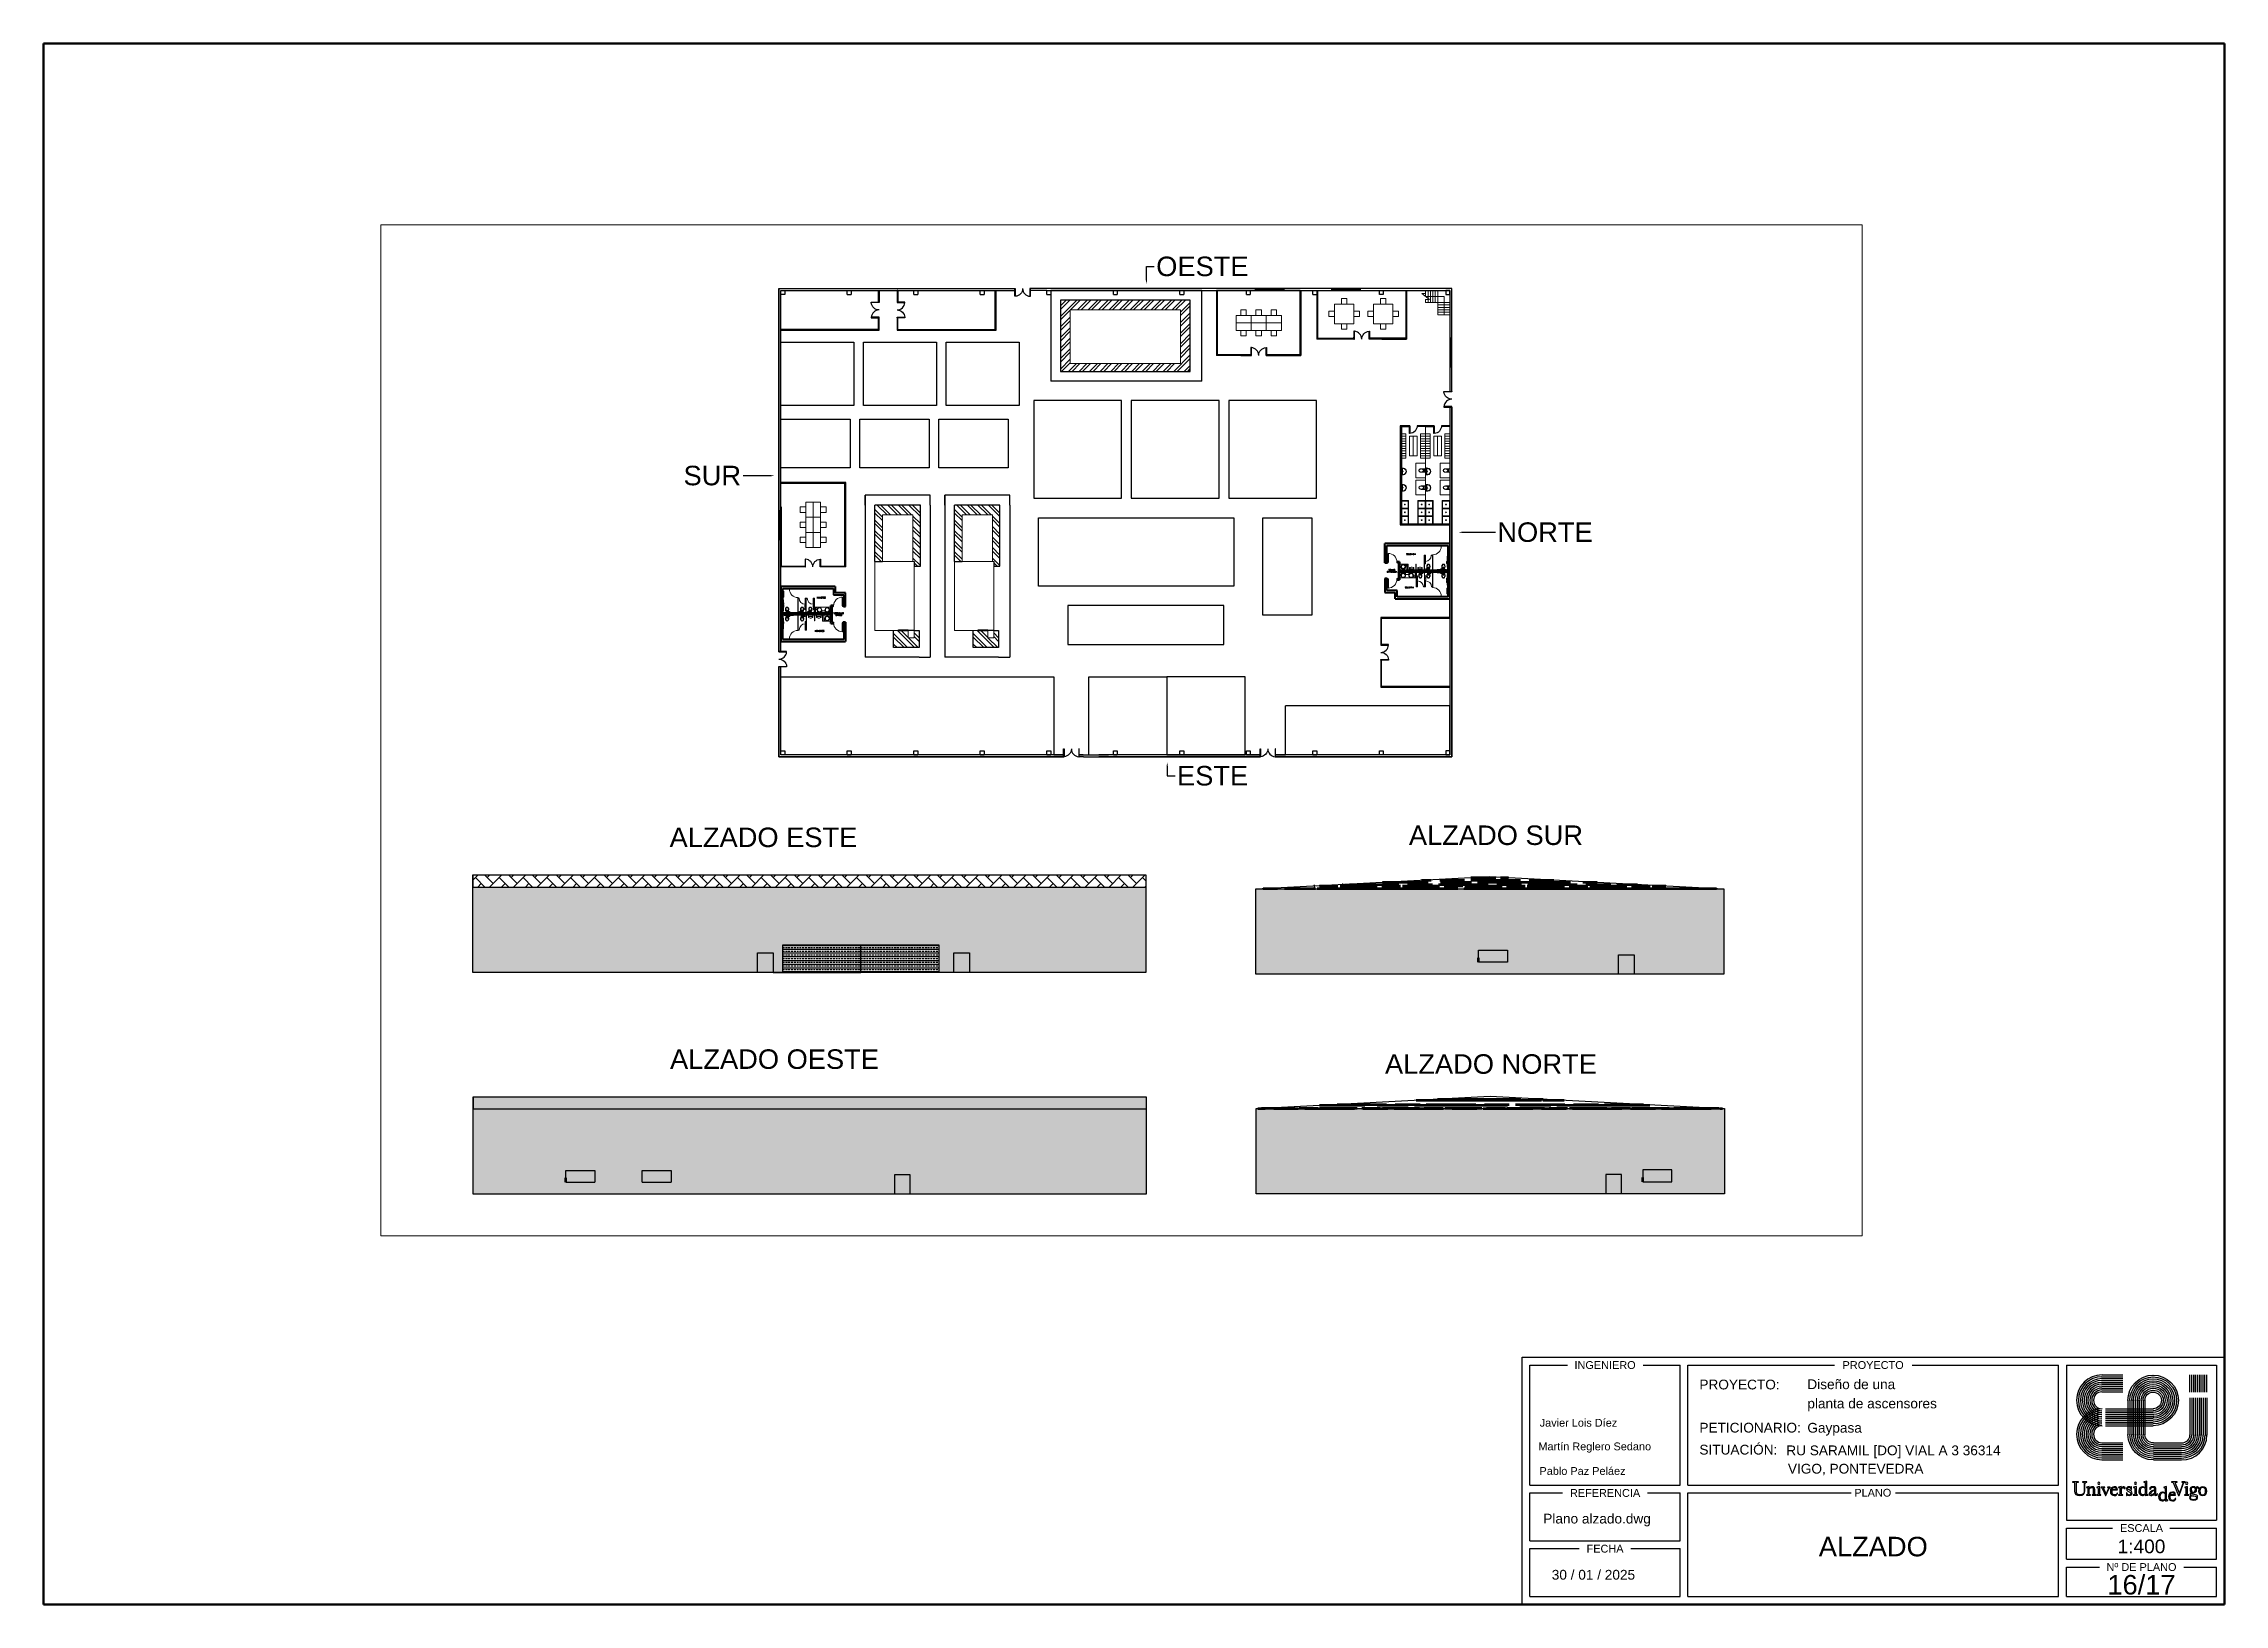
# Paper-space layout 'A2_PDF-Encuad' of a CAD drawing. Header units: millimetres. Extents: x 24 to 583, y 9 to 409.
# The model-space entities are those that its viewports show. They can reach past a viewport. Long polylines and large blocks are cut down to what shows.
import ezdxf
from ezdxf import colors
from ezdxf.entities.mleader import LeaderData, LeaderLine
from ezdxf.enums import TextEntityAlignment as Align
from ezdxf.math import Vec2, Vec3

# ---------------------------------------------------------------- set-up
doc = ezdxf.new("R2010")
doc.units = ezdxf.units.MM
doc.linetypes.add('CONTINUA', pattern=[0])
doc.linetypes.add('HIDDEN2', pattern=[0.1875, 0.125, -0.0625])
for name, color, linetype, lineweight in [('A-MOBILIARIO FIJO', 23, 'Continuous', 5), ('A-MUROS', 51, 'Continuous', 40), ('A-PUERTAS', 31, 'Continuous', 13), ('A-TEXTO AREAS', 253, 'Continuous', 15), ('Borde Formato', 7, 'Continuous', 50), ('Cajetin.Lineas', 7, 'CONTINUA', 25), ('Cajetin.Textos', 7, 'CONTINUA', 25), ('Cajetin.Titulos', 7, 'CONTINUA', 25), ('Puertas y mobiliario', 7, 'Continuous', 25), ('Ventana grafica 1', 7, 'Continuous', 25)]:
    doc.layers.add(name, color=color, linetype=linetype, lineweight=lineweight)
for name, color, linetype in [('Cajetin.Logos', 7, 'Continuous'), ('CARPINTERIA', 255, 'Continuous'), ('PUERTAS', 7, 'Continuous')]:
    doc.layers.add(name, color=color, linetype=linetype)
doc.styles.add('LETREOS', font='simplex8.shx', dxfattribs={"height": 0.15})
doc.styles.get("Standard").update_dxf_attribs({"font": 'arial.ttf'})
pattern_1 = [(135, (24244.762, -20459.0645), (-5.3881537, -5.3881537), []), (135, (24244.762, -20455.4724), (-5.3881537, -5.3881537), [])]
pattern_2 = [(135, (24326.362, -20459.0645), (-5.3881537, -5.3881537), []), (135, (24326.362, -20455.4724), (-5.3881537, -5.3881537), [])]

psp = doc.layouts.new('A2_PDF-Encuad')

# ---------------------------------------------------------------- texts
at = {"layer": 'Cajetin.Textos'}
for s, height, p in [('PROYECTO:', 2.5, (448.63, 64.29)), ('planta de ascensores', 2.5, (476.3, 59.44)), ('Diseño de una', 2.5, (476.3, 64.36)), ('Javier Lois Díez', 2, (407.69, 54.75)), ('Martín Reglero Sedano', 2, (407.36, 48.69)), ('SITUACIÓN:', 2.5, (448.63, 47.6)), ('PETICIONARIO:', 2.5, (448.63, 53.24)), ('Gaypasa', 2.5, (476.3, 53.21)), ('RU SARAMIL [DO] VIAL A 3 36314 ', 2.5, (470.91, 47.42)), ('VIGO, PONTEVEDRA', 2.5, (471.32, 42.72)), ('Pablo Paz Peláez', 2, (407.64, 42.39)), ('Plano alzado.dwg', 2.5, (408.61, 29.93)), ('30 / 01 / 2025', 2.5, (410.79, 15.54))]:
    psp.add_text(s, height=height, dxfattribs=at).set_placement(p)
for s, height, p in [('ALZADO', 5, (493.2, 21.52)), ('1:400', 3.5, (561.95, 22.31)), ('16/17', 5, (561.95, 11.73))]:
    psp.add_text(s, height=height, dxfattribs=at).set_placement(p, align=Align.CENTER)
at = {"layer": 'Cajetin.Titulos'}
for s, p in [('INGENIERO', (424.45, 70.54)), ('PROYECTO', (493.16, 70.54)), ('REFERENCIA', (424.45, 37.76)), ('PLANO', (493.08, 37.81)), ('ESCALA', (561.95, 28.76)), ('FECHA', (424.45, 23.48)), ('Nº DE PLANO', (561.95, 18.77))]:
    psp.add_text(s, height=2, dxfattribs=at).set_placement(p, align=Align.MIDDLE_CENTER)

msp = doc.modelspace()

# ---------------------------------------------------------------- texts
at = {"char_height": 20, "attachment_point": 1}
for s, width, gutter_width, insert in [('ALZADO ESTE', 349.2852, 12.5, (1761.19, 2871)), ('ALZADO SUR', 559.1425, 0, (2519.24, 2873.17)), ('ALZADO OESTE', 349.2852, 12.5, (1761.64, 2643.66)), ('ALZADO NORTE', 558.6424, 12.5, (2494.72, 2638.63))]:
    msp.add_mtext_dynamic_manual_height_columns(s, width=width, gutter_width=gutter_width, heights=[10.35], dxfattribs=dict(at, insert=insert))

# ---------------------------------------------------------------- blocks, each defined once
blk = doc.blocks.new('AG131')
for p, q in [((0.033, -0.5), (0.033, 0.5)), ((0.033, 0.5), (0.833, 0.5)), ((0.833, 0.375), (0.448, 0.375)), ((0.448, 0.375), (0.448, -0.375)), ((0.833, 0.5), (0.833, 0.375)), ((0.833, 0.437), (1.004, 0.118)), ((0.033, -0.5), (0.833, -0.5)), ((0.833, -0.375), (0.448, -0.375)), ((0.833, -0.437), (1.004, -0.118)), ((0.833, -0.5), (0.833, -0.375))]:
    blk.add_line(p, q)
blk.add_arc((0.784, 0), 0.25, 331.83304, 28.16696)
blk = doc.blocks.new('A1138DA', base_point=(8, 4.5))
for p, q in [((8.1, 4.6), (8.05, 4.6)), ((8.05, 4.6), (8.05, 4.4)), ((8.05, 4.4), (8.1, 4.4)), ((8.1, 4.4), (8.1, 4.6))]:
    blk.add_line(p, q)
for centre, radius in [((8.5, 4.5), 0.5), ((8.55, 4.5), 0.4)]:
    blk.add_circle(centre, radius)
blk = doc.blocks.new('37int 12')
at = {"layer": 'A-PUERTAS', "linetype": 'ByBlock'}
for points in [[(323.652, 21.756), (323.703, 21.756), (323.703, 21.873), (323.652, 21.873)], [(323.754, 21.815), (323.754, 20.9), (323.703, 20.9), (323.703, 21.815)], [(324.618, 21.756), (324.668, 21.756), (324.668, 21.873), (324.618, 21.873)]]:
    blk.add_lwpolyline(points, close=True, dxfattribs=at)
blk.add_arc((323.703, 21.815), 0.914, 270, 0, dxfattribs=at)
blk = doc.blocks.new('inodoro baño publico')
at = {"layer": 'A-MOBILIARIO FIJO', "ltscale": 0.001}
for p, q in [((-0.169, 0.066), (-0.169, -0.011)), ((-0.168, 0.066), (-0.168, -0.011)), ((-0.166, 0.079), (-0.166, 0.066)), ((-0.134, 0.079), (-0.134, 0.066)), ((-0.132, 0.066), (-0.132, -0.011)), ((-0.131, 0.066), (-0.131, -0.011)), ((-0.085, 0), (0.085, 0)), ((-0.294, -0.055), (-0.294, -0.055)), ((-0.189, -0.05), (-0.284, -0.045)), ((-0.189, -0.052), (-0.284, -0.047)), ((-0.189, -0.058), (-0.284, -0.063)), ((-0.189, -0.06), (-0.284, -0.065)), ((-0.122, -0.04), (-0.108, -0.04)), ((-0.122, -0.071), (-0.108, -0.071)), ((-0.044, -0.036), (-0.108, -0.036)), ((-0.044, -0.074), (-0.108, -0.074)), ((-0.093, -0.079), (-0.093, -0.074)), ((-0.092, -0.079), (-0.092, -0.074)), ((-0.085, -0.001), (0.085, -0.001)), ((-0.044, -0.04), (-0.03, -0.04)), ((-0.044, -0.071), (-0.03, -0.071)), ((0.001, -0.036), (-0.03, -0.036)), ((0.001, -0.074), (-0.03, -0.074)), ((0.092, -0.079), (0.092, -0.071)), ((0.093, -0.079), (0.093, -0.071))]:
    blk.add_line(p, q, dxfattribs=at)
for points in [[(-0.112, 0.094), (-0.188, 0.094), (-0.188, 0.081), (-0.112, 0.081), (-0.112, 0.094)], [(-0.122, 0.079), (-0.178, 0.079), (-0.178, 0.066), (-0.122, 0.066), (-0.122, 0.079)], [(-0.178, -0.036), (-0.189, -0.036), (-0.189, -0.074), (-0.178, -0.074), (-0.178, -0.036)], [(-0.122, -0.011), (-0.178, -0.011), (-0.178, -0.099), (-0.122, -0.099), (-0.122, -0.011)], [(-0.122, -0.027), (-0.122, -0.084), (-0.108, -0.084), (-0.108, -0.027), (-0.122, -0.027)], [(-0.044, -0.027), (-0.044, -0.084), (-0.03, -0.084), (-0.03, -0.027), (-0.044, -0.027)]]:
    blk.add_lwpolyline(points, dxfattribs=at)
for points in [[(-0.113, 0.093), (-0.187, 0.093), (-0.187, 0.082), (-0.113, 0.082)], [(-0.123, 0.078), (-0.177, 0.078), (-0.177, 0.067), (-0.123, 0.067)], [(-0.179, -0.037), (-0.188, -0.037), (-0.188, -0.073), (-0.179, -0.073)], [(-0.123, -0.012), (-0.177, -0.012), (-0.177, -0.098), (-0.123, -0.098)], [(-0.121, -0.028), (-0.121, -0.083), (-0.109, -0.083), (-0.109, -0.028)], [(-0.043, -0.028), (-0.043, -0.083), (-0.031, -0.083), (-0.031, -0.028)]]:
    blk.add_lwpolyline(points, close=True, dxfattribs=at)
for centre, radius in [((0.001, -0.206), 0.0298), ((0.001, -0.206), 0.0288), ((0.058, -0.052), 0.0096)]:
    blk.add_circle(centre, radius, dxfattribs=at)
for centre, radius, start, end in [((-0.085, -0.025), 0.025, 90, 184.6199), ((-0.284, -0.055), 0.01, 88.5679, 180), ((-0.284, -0.055), 0.01, 180, 271.4321), ((-0.284, -0.055), 0.008, 88.5679, 180), ((-0.284, -0.055), 0.008, 180, 271.4321), ((0.194, -0.291), 0.359, 164.4287, 180.0082), ((0.127, -0.291), 0.292, 180, 197.2579), ((0.194, -0.291), 0.358, 164.4287, 180.0082), ((0.127, -0.291), 0.291, 180, 197.2579), ((0.065, -0.262), 0.227, 138.7035, 162.7421), ((0.118, -0.304), 0.28, 195.3318, 212.9791), ((0.065, -0.262), 0.226, 138.7035, 162.7421), ((0.118, -0.304), 0.279, 195.3318, 212.9791), ((0.017, -0.291), 0.155, 157.3484, 179.9533), ((0.127, -0.291), 0.265, 180, 197.2579), ((0.017, -0.291), 0.154, 157.3484, 179.9533), ((0.127, -0.291), 0.264, 180, 197.2579), ((-0.011, -0.28), 0.124, 132.3178, 157.1642), ((0.119, -0.303), 0.253, 195.098, 212.5016), ((-0.011, -0.28), 0.123, 132.3178, 157.1642), ((0.119, -0.303), 0.252, 195.098, 212.5016), ((-0.085, -0.025), 0.024, 90, 184.6199), ((-0.085, -0.025), 0.025, 202.092, 206.9055), ((-0.143, -0.079), 0.05, 318.7035, 360), ((-0.143, -0.079), 0.051, 318.7035, 360), ((-0.004, -0.272), 0.124, 110.3998, 137.0732), ((0.06, -0.342), 0.183, 212.0544, 233.9659), ((-0.004, -0.272), 0.123, 110.3998, 137.0732), ((0.06, -0.342), 0.182, 212.0544, 233.9659), ((0, -0.242), 0.0977, 90, 118.9112), ((0, -0.242), 0.0967, 90, 118.9112), ((0.001, -0.055), 0.0288, 221.2951, 138.7049), ((0, -0.242), 0.0977, 61.0888, 90), ((0, -0.242), 0.0967, 61.0888, 90), ((0.001, -0.055), 0.019, 270, 90), ((0.004, -0.272), 0.124, 42.9268, 69.6002), ((0.004, -0.272), 0.123, 42.9268, 69.6002), ((-0.06, -0.342), 0.182, 306.0341, 327.9456), ((-0.06, -0.342), 0.183, 306.0341, 327.9456), ((0.085, -0.025), 0.025, 319.4189, 90), ((0.085, -0.025), 0.024, 319.4189, 90), ((0.139, -0.071), 0.0471, 139.4189, 179.0898), ((0.143, -0.079), 0.051, 180, 221.2965), ((0.139, -0.071), 0.0461, 139.4189, 179.0898), ((0.143, -0.079), 0.05, 180, 221.2965), ((0.011, -0.28), 0.123, 22.8358, 47.6822), ((-0.119, -0.303), 0.252, 327.4984, 344.902), ((0.011, -0.28), 0.124, 22.8358, 47.6822), ((-0.119, -0.303), 0.253, 327.4984, 344.902), ((-0.065, -0.262), 0.226, 17.2579, 41.2965), ((-0.065, -0.262), 0.227, 17.2579, 41.2965), ((-0.118, -0.304), 0.279, 327.0209, 344.6682), ((-0.118, -0.304), 0.28, 327.0209, 344.6682), ((-0.017, -0.291), 0.154, 0.0467, 22.6516), ((-0.127, -0.291), 0.264, 342.7421, 360), ((-0.017, -0.291), 0.155, 0.0467, 22.6516), ((-0.127, -0.291), 0.265, 342.7421, 360), ((-0.194, -0.291), 0.358, 359.9918, 15.5713), ((-0.127, -0.291), 0.291, 342.7421, 360), ((-0.194, -0.291), 0.359, 359.9918, 15.5713), ((-0.127, -0.291), 0.292, 342.7421, 360), ((0.06, -0.342), 0.21, 212.7314, 234.9862), ((0.06, -0.342), 0.209, 212.7314, 234.9862), ((0, -0.405), 0.125, 241.0888, 270), ((0, -0.405), 0.124, 241.0888, 270), ((0, -0.405), 0.0967, 241.0888, 270), ((0, -0.405), 0.0977, 241.0888, 270), ((0, -0.405), 0.0967, 270, 298.9112), ((0, -0.405), 0.0977, 270, 298.9112), ((0, -0.405), 0.124, 270, 298.9112), ((0, -0.405), 0.125, 270, 298.9112), ((-0.06, -0.342), 0.209, 305.0138, 327.2686), ((-0.06, -0.342), 0.21, 305.0138, 327.2686)]:
    blk.add_arc(centre, radius, start, end, dxfattribs=at)
blk = doc.blocks.new('bn07')
at = {"layer": 'A-MOBILIARIO FIJO'}
for p, q in [((2.407, 5.93), (1.543, 5.93)), ((2.407, 5.964), (2.407, 5.93)), ((2.432, 5.964), (2.407, 5.964)), ((2.432, 5.93), (2.407, 5.93)), ((2.432, 5.964), (2.432, 5.93)), ((2.407, 5.047), (2.407, 3.448)), ((2.432, 5.047), (2.407, 5.047)), ((2.432, 5.047), (2.432, 3.448)), ((2.432, 4.973), (2.534, 4.973)), ((2.432, 4.973), (2.432, 4.948)), ((2.432, 4.948), (2.534, 4.948)), ((2.534, 4.973), (2.534, 4.948)), ((3.143, 4.973), (3.143, 4.948)), ((3.143, 4.973), (3.372, 4.973)), ((3.143, 4.973), (3.143, 4.364)), ((3.143, 4.948), (3.372, 4.948)), ((3.245, 4.948), (3.245, 3.448)), ((3.245, 4.948), (3.27, 4.948)), ((3.27, 4.948), (3.27, 3.448)), ((3.372, 4.973), (3.372, 4.948)), ((3.982, 4.973), (3.982, 4.948)), ((3.982, 4.973), (4.109, 4.973)), ((3.982, 4.973), (3.982, 4.364)), ((3.982, 4.948), (4.109, 4.948)), ((4.109, 4.948), (4.109, 4.973)), ((4.226, 4.059), (5.807, 4.059)), ((4.34, 4.033), (4.34, 3.839)), ((2.407, 1.681), (2.407, 3.27)), ((2.432, 1.681), (2.432, 3.27)), ((3.267, 1.747), (3.267, 3.27)), ((3.293, 1.747), (3.293, 3.27)), ((4.113, 2.655), (4.113, 3.27)), ((4.138, 2.655), (4.138, 3.27)), ((4.922, 3.27), (4.922, 2.655)), ((5.179, 2.85), (5.179, 2.656)), ((3.166, 1.747), (3.166, 2.357)), ((4.138, 2.655), (4.113, 2.655)), ((4.922, 2.655), (4.947, 2.655)), ((5.065, 2.636), (5.807, 2.636)), ((2.432, 1.681), (2.407, 1.681)), ((2.432, 1.747), (2.556, 1.747)), ((2.432, 1.722), (2.432, 1.747)), ((2.432, 1.722), (2.556, 1.722)), ((2.556, 1.722), (2.556, 1.747)), ((3.166, 1.722), (3.166, 1.747)), ((3.166, 1.747), (3.293, 1.747)), ((3.166, 1.722), (3.293, 1.722)), ((3.267, 1.747), (3.293, 1.747)), ((3.293, 1.722), (3.293, 1.747)), ((2.407, 0.817), (1.543, 0.817)), ((2.432, 0.817), (2.407, 0.817)), ((2.432, 0.79), (2.407, 0.79)), ((2.407, 0.734), (2.407, 0.79)), ((2.407, 0.734), (2.432, 0.734)), ((2.432, 0.734), (2.432, 0.79))]:
    blk.add_line(p, q, dxfattribs=at)
at = {"layer": 'A-MOBILIARIO FIJO', "linetype": 'ByBlock'}
for p, q in [((0.959, 5.702), (0.858, 5.702)), ((0.959, 5.093), (0.959, 5.702)), ((0.959, 5.093), (0.858, 5.093))]:
    blk.add_line(p, q, dxfattribs=at)
at = {"layer": 'A-MOBILIARIO FIJO', "linetype": 'Continuous'}
for p, q in [((4.947, 2.636), (4.947, 3.269)), ((5.065, 3.269), (5.065, 2.636)), ((5.065, 2.636), (4.947, 2.636))]:
    blk.add_line(p, q, dxfattribs=at)
at = {"layer": 'A-MOBILIARIO FIJO'}
blk.add_lwpolyline([(4.109, 4.948), (4.083, 4.948), (4.083, 3.456), (4.109, 3.456)], close=True, dxfattribs=at)
for points in [[(0.87, 3.693), (0.921, 3.693, 0.414214), (0.946, 3.718), (0.946, 4.785, 0.414214), (0.921, 4.811), (0.87, 4.811)], [(0.997, 3.449), (0.997, 3.5, -0.414214), (1.023, 3.525), (1.937, 3.525, -0.414214), (1.962, 3.5), (1.962, 3.449)], [(0.997, 3.449), (0.997, 3.5, -0.414214), (1.023, 3.525), (1.937, 3.525, -0.414214), (1.962, 3.5), (1.962, 3.449)], [(0.997, 3.27), (0.997, 3.22, 0.414214), (1.023, 3.194), (1.937, 3.194, 0.414214), (1.962, 3.22), (1.962, 3.27)], [(0.87, 2.948), (0.921, 2.948, -0.414214), (0.946, 2.922), (0.946, 1.856, -0.414214), (0.921, 1.83), (0.87, 1.83)]]:
    blk.add_lwpolyline(points, format="xyb", dxfattribs=at)
for points in [[(0.87, 3.731), (0.908, 3.731), (0.908, 4.772), (0.87, 4.772)], [(0.908, 4.525), (0.871, 4.525)], [(0.946, 4.331), (0.985, 4.331), (0.985, 4.525), (0.946, 4.525)], [(0.871, 4.331), (0.908, 4.331)], [(0.908, 4.263), (0.871, 4.263)], [(0.871, 4.068), (0.908, 4.068)], [(0.946, 4.068), (0.985, 4.068), (0.985, 4.263), (0.946, 4.263)], [(3.245, 4.093), (3.131, 4.093), (3.131, 4.288), (3.245, 4.288)], [(3.245, 4.093), (3.131, 4.093), (3.131, 4.288), (3.245, 4.288)], [(3.245, 3.839), (3.131, 3.839), (3.131, 4.033), (3.245, 4.033)], [(3.245, 3.839), (3.131, 3.839), (3.131, 4.033), (3.245, 4.033)], [(4.083, 4.093), (3.969, 4.093), (3.969, 4.288), (4.083, 4.288)], [(4.083, 3.839), (3.969, 3.839), (3.969, 4.033), (4.083, 4.033)], [(4.34, 3.839), (4.226, 3.839), (4.226, 4.033), (4.34, 4.033)], [(4.34, 3.839), (4.226, 3.839), (4.226, 4.033), (4.34, 4.033)], [(1.035, 3.449), (1.035, 3.487), (1.924, 3.487), (1.924, 3.449)], [(1.035, 3.449), (1.035, 3.487), (1.924, 3.487), (1.924, 3.449)], [(1.035, 3.27), (1.035, 3.232), (1.924, 3.232), (1.924, 3.27)], [(0.87, 2.91), (0.908, 2.91), (0.908, 1.868), (0.87, 1.868)], [(5.179, 2.656), (5.065, 2.656), (5.065, 2.85), (5.179, 2.85)], [(5.179, 2.656), (5.065, 2.656), (5.065, 2.85), (5.179, 2.85)], [(0.871, 2.573), (0.908, 2.573)], [(0.908, 2.378), (0.871, 2.378)], [(0.946, 2.573), (0.985, 2.573), (0.985, 2.378), (0.946, 2.378)], [(3.267, 2.602), (3.153, 2.602), (3.153, 2.408), (3.267, 2.408)], [(3.267, 2.602), (3.153, 2.602), (3.153, 2.408), (3.267, 2.408)]]:
    blk.add_lwpolyline(points, dxfattribs=at)
at = {"layer": 'A-MOBILIARIO FIJO', "linetype": 'Continuous'}
blk.add_lwpolyline([(4.109, 4.059), (4.226, 4.059), (4.226, 3.449), (4.109, 3.449)], close=True, dxfattribs=at)
at = {"layer": 'A-MOBILIARIO FIJO', "linetype": 'HIDDEN2'}
blk.add_lwpolyline([(4.858, 3.449), (4.858, 3.703), (5.201, 3.703), (5.201, 3.449)], close=True, dxfattribs=at)
at = {"layer": 'A-MOBILIARIO FIJO', "linetype": 'ByBlock'}
for points in [[(5.807, 3.449), (5.807, 3.475), (4.226, 3.475), (4.226, 3.449)], [(5.807, 3.269), (5.807, 3.244), (5.065, 3.244), (5.065, 3.269)]]:
    blk.add_lwpolyline(points, dxfattribs=at)
at = {"layer": 'A-MOBILIARIO FIJO'}
for centre, radius, start, end in [((2.423, 5.927), 0.88, 179.8201, 268.9299), ((3.143, 4.973), 0.61, 180, 270), ((3.982, 4.973), 0.61, 180, 270), ((3.166, 1.747), 0.61, 90, 180), ((2.407, 0.817), 0.864, 90, 180)]:
    blk.add_arc(centre, radius, start, end, dxfattribs=at)
at = {"layer": 'A-MUROS', "linetype": 'Continuous'}
for p, q in [((6.249, 6.184), (0.658, 6.184)), ((0.658, 6.184), (0.658, 0.534)), ((0.858, 0.734), (0.858, 5.984)), ((0.858, 5.984), (6.049, 5.984)), ((6.049, 5.984), (6.049, 5.333)), ((6.249, 6.184), (6.249, 5.533)), ((7.312, 5.533), (6.249, 5.533)), ((7.312, 4.13), (7.312, 5.533)), ((6.049, 5.333), (7.112, 5.333)), ((7.112, 5.333), (7.112, 4.13)), ((5.807, 3.449), (5.807, 4.248)), ((6.026, 4.248), (5.807, 4.248)), ((5.925, 2.511), (5.925, 4.13)), ((6.026, 4.13), (5.925, 4.13)), ((6.026, 4.13), (6.026, 4.248)), ((7.042, 4.248), (7.042, 4.13)), ((7.112, 4.248), (7.042, 4.248)), ((7.112, 4.13), (7.312, 4.13)), ((5.807, 3.448), (0.858, 3.448)), ((5.807, 3.27), (0.858, 3.27)), ((5.807, 2.393), (5.807, 3.269)), ((5.807, 2.393), (6.026, 2.393)), ((5.925, 2.511), (6.026, 2.511)), ((6.026, 2.511), (6.026, 2.393)), ((7.112, 2.511), (7.042, 2.511)), ((7.042, 2.511), (7.042, 2.393)), ((7.112, 2.393), (7.042, 2.393)), ((7.312, 2.511), (7.112, 2.511)), ((7.112, 2.511), (7.112, 0.734)), ((0.658, 0.534), (7.312, 0.534)), ((7.112, 0.734), (0.858, 0.734))]:
    blk.add_line(p, q, dxfattribs=at)
at = {"layer": 'A-MUROS'}
blk.add_line((7.312, 2.511), (7.312, 0.534), dxfattribs=at)
at = {"layer": 'A-MUROS', "linetype": 'Continuous'}
blk.add_lwpolyline([(7.112, 4.13), (7.042, 4.13)], dxfattribs=at)
at = {"layer": 'A-MOBILIARIO FIJO', "rotation": 180}
blk.add_blockref('inodoro baño publico', (1.308, 3.542), dxfattribs=at)
at = {"layer": 'A-MOBILIARIO FIJO', "xscale": -1, "rotation": 180}
for p in [(2.85, 3.542), (3.688, 3.542)]:
    blk.add_blockref('inodoro baño publico', p, dxfattribs=at)
at = {"layer": 'A-MOBILIARIO FIJO', "extrusion": (0, 0, -1), "xscale": 0.4826000000014119, "yscale": 0.4826000000014119, "zscale": -0.4826}
for p, rotation in [((-4.628, 3.528), 90), ((-5.431, 3.167), 270)]:
    blk.add_blockref('A1138DA', p, dxfattribs=dict(at, rotation=rotation))
at = {"layer": 'A-MOBILIARIO FIJO'}
for name, p, xscale, yscale, zscale, rotation in [('A1138DA', (5.431, 3.528), 0.4826000000014119, 0.4826000000014119, 0.4826000000014119, 90), ('AG131', (3.715, 3.256), 0.3047999999969306, 0.4572000000030129, 0.6096, 270), ('AG131', (4.56, 3.256), 0.3047999999969306, 0.4572000000030129, 0.6096, 270)]:
    blk.add_blockref(name, p, dxfattribs=dict(at, xscale=xscale, yscale=yscale, zscale=zscale, rotation=rotation))
at = {"layer": 'A-MOBILIARIO FIJO', "xscale": -1}
for p in [(1.308, 3.176), (2.85, 3.176)]:
    blk.add_blockref('inodoro baño publico', p, dxfattribs=at)
at = {"layer": 'A-PUERTAS', "linetype": 'ByBlock', "rotation": 179.999999999987}
blk.add_blockref('37int 12', (330.695, 26.003), dxfattribs=at)
at = {"layer": 'A-PUERTAS', "linetype": 'ByBlock', "extrusion": (0, 0, -1), "zscale": -0.9999999999999998}
blk.add_blockref('37int 12', (-330.695, -19.363), dxfattribs=at)
at = {"layer": 'A-TEXTO AREAS', "linetype": 'ByBlock', "style": 'LETREOS'}
for s, p in [('MUJERES', (4.365, 4.966)), ('VESTIBULO', (6.062, 3.359)), ('BAÑOS', (6.275, 3.162)), ('HOMBRES', (4.165, 1.552))]:
    blk.add_text(s, height=0.15, dxfattribs=at).set_placement(p)
blk = doc.blocks.new('A$C35D072BF')
for p, q in [((0.8, 0.778), (0, 0.778)), ((0, 0), (0, 0.778)), ((0.76, 0.738), (0.04, 0.738)), ((0.04, 0.738), (0.04, 0.04)), ((0.76, 0.04), (0.76, 0.738)), ((0.8, 0), (0.8, 0.778)), ((0.04, 0.04), (0.76, 0.04)), ((0.8, 0), (0, 0))]:
    blk.add_line(p, q)
blk.add_circle((0.4, 0.389), 0.04)
blk = doc.blocks.new('A$C238C3AFD')
at = {"lineweight": 5}
for p, q in [((0, 0.246), (0, 0.68)), ((0.024, 0.666), (0, 0.68)), ((0, 0.68), (0.361, 0.68)), ((0.024, 0.535), (0, 0.492)), ((0.361, 0.492), (0, 0.492)), ((0.024, 0.68), (0.337, 0.68)), ((0.024, 0.535), (0.024, 0.666)), ((0.024, 0.666), (0.337, 0.666)), ((0.337, 0.535), (0.024, 0.535)), ((0.337, 0.666), (0.361, 0.68)), ((0.337, 0.666), (0.337, 0.535)), ((0.337, 0.535), (0.361, 0.492)), ((0.361, 0.246), (0.361, 0.68))]:
    blk.add_line(p, q, dxfattribs=at)
blk.add_ellipse((0.18, 0.246), major_axis=(0, 0.246), ratio=0.7331, start_param=1.570796, end_param=4.712389, dxfattribs=at)
blk.add_open_spline([(0.18, 0.472), (0.174, 0.472), (0.167, 0.472), (0.152, 0.469), (0.144, 0.467), (0.128, 0.46), (0.12, 0.456), (0.104, 0.445), (0.097, 0.439), (0.082, 0.425), (0.075, 0.417), (0.063, 0.4), (0.057, 0.391), (0.046, 0.37), (0.042, 0.36), (0.033, 0.337), (0.03, 0.326), (0.025, 0.301), (0.023, 0.289), (0.02, 0.264), (0.02, 0.251), (0.02, 0.226), (0.021, 0.213), (0.025, 0.189), (0.028, 0.177), (0.034, 0.153), (0.038, 0.142), (0.047, 0.12), (0.052, 0.11), (0.064, 0.091), (0.07, 0.082), (0.084, 0.066), (0.091, 0.059), (0.106, 0.046), (0.113, 0.041), (0.129, 0.032), (0.138, 0.028), (0.154, 0.023), (0.162, 0.021), (0.179, 0.02), (0.187, 0.02), (0.204, 0.022), (0.213, 0.024), (0.229, 0.03), (0.237, 0.034), (0.253, 0.044), (0.261, 0.05), (0.276, 0.064), (0.283, 0.072), (0.296, 0.089), (0.302, 0.098), (0.313, 0.118), (0.318, 0.129), (0.326, 0.151), (0.33, 0.163), (0.336, 0.187), (0.338, 0.2), (0.341, 0.225), (0.341, 0.238), (0.341, 0.264), (0.34, 0.276), (0.336, 0.301), (0.334, 0.314), (0.327, 0.338), (0.324, 0.349), (0.314, 0.371), (0.309, 0.382), (0.298, 0.401), (0.291, 0.41), (0.278, 0.426), (0.27, 0.434), (0.255, 0.446), (0.248, 0.452), (0.231, 0.461), (0.223, 0.464), (0.207, 0.47), (0.198, 0.471), (0.187, 0.472), (0.184, 0.472), (0.18, 0.472)], degree=3, knots=[0, 0, 0, 0, 0.129187, 0.129187, 0.292984, 0.292984, 0.456781, 0.456781, 0.620578, 0.620578, 0.784375, 0.784375, 0.948173, 0.948173, 1.11197, 1.11197, 1.275767, 1.275767, 1.439564, 1.439564, 1.603361, 1.603361, 1.767159, 1.767159, 1.930956, 1.930956, 2.094753, 2.094753, 2.25855, 2.25855, 2.422347, 2.422347, 2.586144, 2.586144, 2.749942, 2.749942, 2.913739, 2.913739, 3.077536, 3.077536, 3.241333, 3.241333, 3.406995, 3.406995, 3.572656, 3.572656, 3.738317, 3.738317, 3.903979, 3.903979, 4.06964, 4.06964, 4.235301, 4.235301, 4.400963, 4.400963, 4.566624, 4.566624, 4.732286, 4.732286, 4.897947, 4.897947, 5.063608, 5.063608, 5.22927, 5.22927, 5.394931, 5.394931, 5.560592, 5.560592, 5.726254, 5.726254, 5.891915, 5.891915, 6.057576, 6.057576, 6.223238, 6.223238, 6.283185, 6.283185, 6.283185, 6.283185], dxfattribs=at)
blk = doc.blocks.new('bn-14')
for p, q in [((-0.329, 0), (0.328, 0)), ((-0.291, -0.028), (-0.152, -0.028)), ((-0.232, -0.135), (0.232, -0.135)), ((-0.154, -0.039), (-0.154, -0.124)), ((-0.15, -0.039), (-0.15, -0.124)), ((-0.148, -0.025), (0.148, -0.025)), ((0.15, -0.039), (0.15, -0.124)), ((0.291, -0.028), (0.152, -0.028)), ((0.154, -0.039), (0.154, -0.124))]:
    blk.add_line(p, q)
for centre in [(-0.1, -0.07), (0.1, -0.07)]:
    blk.add_circle(centre, 0.015)
for centre, radius, start, end in [((-0.329, -0.01), 0.01, 90, 170.4361), ((0.328, -0.01), 0.01, 8.4763, 90), ((0.5, -0.15), 0.85, 170.4361, 186.4738), ((0.502, -0.134), 0.85, 171.5237, 185.8861), ((0, -0.202), 0.347, 187.0913, 352.9087), ((0, -0.185), 0.345, 185.9873, 354.0127), ((0.5, -0.15), 0.809, 171.9736, 186.4738), ((-0.232, -0.21), 0.075, 90, 184.723), ((0, -0.202), 0.306, 187.0913, 352.8682), ((-0.291, -0.038), 0.01, 90, 171.9736), ((-0.152, -0.026), 0.002, 270, 345.5225), ((-0.148, -0.027), 0.002, 90, 165.5225), ((0, -0.2), 0.023, 90, 270), ((0, -0.07), 0.0175, 90, 270), ((0, -0.07), 0.0175, 270, 90), ((0, -0.2), 0.023, 270, 90), ((0.148, -0.027), 0.002, 14.4775, 90), ((0.152, -0.026), 0.002, 194.4775, 270), ((0.232, -0.21), 0.075, 355.277, 90), ((0.291, -0.038), 0.01, 8.0264, 90), ((-0.5, -0.15), 0.809, 353.5262, 8.0264), ((-0.5, -0.15), 0.85, 353.5262, 9.5639), ((-0.502, -0.134), 0.85, 354.1139, 8.4763)]:
    blk.add_arc(centre, radius, start, end)
blk = doc.blocks.new('puerta corredor')
at = {"layer": 'PUERTAS', "color": 7, "lineweight": 5}
for p, q in [((1081.33, 1709.67, 4.66), (1081.9, 1709.67, 4.66)), ((1081.33, 1709.34, 4.66), (1081.65, 1709.34, 4.66)), ((1081.33, 1701.38, 4.66), (1081.33, 1709.34, 4.66)), ((1081.65, 1709.34, 4.66), (1081.65, 1701.38, 4.66)), ((1081.72, 1701.32, 4.66), (1081.72, 1709.41, 4.66)), ((1081.9, 1709.41, 4.66), (1081.9, 1701.32, 4.66)), ((1081.65, 1701.38, 4.66), (1081.33, 1701.38, 4.66)), ((1081.33, 1701.38, 4.66), (1081.33, 1701.05, 4.66)), ((1081.33, 1701.05, 4.66), (1081.9, 1701.05, 4.66)), ((1081.65, 1701.32, 4.66), (1081.65, 1701.38, 4.66)), ((1081.9, 1701.32, 4.66), (1081.65, 1701.32, 4.66)), ((1081.9, 1701.05, 4.66), (1081.9, 1701.32, 4.66))]:
    blk.add_line(p, q, dxfattribs=at)
blk = doc.blocks.new('Puerta garaje')
at = {"layer": 'PUERTAS', "color": 7, "lineweight": 5}
for p, q in [((1081.33, 1709.67, 4.66), (1081.33, 1709.34, 4.66)), ((1081.9, 1709.67, 4.66), (1081.9, 1709.41, 4.66)), ((1081.65, 1709.34, 4.66), (1081.65, 1709.41, 4.66)), ((1081.9, 1709.41, 4.66), (1081.65, 1709.41, 4.66))]:
    blk.add_line(p, q, dxfattribs=at)
at = {"layer": 'PUERTAS', "color": 250, "lineweight": 5}
blk.add_blockref('puerta corredor', (0, 0), dxfattribs=at)

# ---------------------------------------------------------------- hatches: boundary and pattern name
h = msp.add_hatch()
h.set_pattern_fill('ANSI32', color=256, scale=0.8)
h.set_pattern_definition([(45, (-21312.752, -18668.09), (-5.3881537, 5.3881537), []), (45, (-21309.16, -18668.09), (-5.3881537, 5.3881537), [])])
h.paths.add_polyline_path([(2171.99, 3411.66), (2161.99, 3411.66), (2161.99, 3338.66), (2294.99, 3338.66), (2294.99, 3411.66)])
h.paths.add_polyline_path([(2284.99, 3401.66), (2284.99, 3346.66), (2171.99, 3346.66), (2171.99, 3401.66)], flags=16)
h = msp.add_hatch(color=256)
h.paths.add_polyline_path([(2555.08, 3396.83, 0.016167), (2555.08, 3396.81), (2555.68, 3396.81, 0.016167), (2555.68, 3396.83, 1)])
h.paths.add_polyline_path([(2555.68, 3396.81), (2555.08, 3396.81, 0.937342)])
h = msp.add_hatch()
h.set_pattern_fill('ANSI32', color=256, scale=0.8, angle=90)
h.set_pattern_definition(pattern_1)
h.paths.add_polyline_path([(2018.33, 3201.66), (1971.73, 3201.66), (1971.73, 3143.86), (1979.43, 3143.86), (1979.43, 3191.66), (2010.63, 3191.66), (2010.63, 3143.86), (2011.93, 3143.86), (2011.93, 3138.86), (2016.93, 3138.86), (2018.33, 3138.86)])
h = msp.add_hatch()
h.set_pattern_fill('ANSI32', color=256, scale=0.8, angle=90)
h.set_pattern_definition(pattern_2)
h.paths.add_polyline_path([(2099.93, 3201.66), (2053.33, 3201.66), (2053.33, 3143.86), (2061.03, 3143.86), (2061.03, 3191.66), (2092.23, 3191.66), (2092.23, 3143.86), (2093.53, 3143.86), (2093.53, 3138.86), (2098.53, 3138.86), (2099.93, 3138.86)])
h = msp.add_hatch()
h.set_pattern_fill('ANSI32', color=256, scale=0.8, angle=90)
h.set_pattern_definition(pattern_1)
h.paths.add_polyline_path([(1990.93, 3055.66), (2016.93, 3055.66), (2016.93, 3073.16), (2011.93, 3073.16), (2011.93, 3065.66), (2005.93, 3065.66), (2005.93, 3072.66), (1995.93, 3072.66), (1995.93, 3073.16), (1990.93, 3073.16)])
h = msp.add_hatch()
h.set_pattern_fill('ANSI32', color=256, scale=0.8, angle=90)
h.set_pattern_definition(pattern_2)
h.paths.add_polyline_path([(2072.53, 3055.66), (2098.53, 3055.66), (2098.53, 3073.16), (2093.53, 3073.16), (2093.53, 3065.66), (2087.53, 3065.66), (2087.53, 3072.66), (2077.53, 3072.66), (2077.53, 3073.16), (2072.53, 3073.16)])
h = msp.add_hatch()
h.set_pattern_fill('AR-HBONE', color=256, scale=0.085)
h.set_pattern_definition([(45, (59.837, 71.713), (0, 12.213148), [25.908, -8.636]), (135, (65.944, 77.8195), (1e-15, 12.213148), [25.908, -8.636])])
h.paths.add_polyline_path([(2249.4, 2822.45), (1559.4, 2822.45), (1559.4, 2809.87), (2249.4, 2809.87)])
at = {"lineweight": 90}
h = msp.add_hatch(dxfattribs=at)
h.set_pattern_fill('AR-RROOF', color=256, scale=0.25)
h.set_pattern_definition([(0, (59.837, 71.713), (13.97, 6.35), [95.25, -12.7, 31.75, -6.35]), (0, (68.2826, 74.888), (-6.35, 8.4455), [19.05, -2.0955, 38.1, -4.7625]), (0, (63.012, 77.1104), (33.02, 4.2545), [50.8, -8.89, 25.4, -6.35])])
h.paths.add_polyline_path([(2602.2, 2808.12), (2842.2, 2808.12), (2602.2, 2820.7), (2362.2, 2808.12)])
h.paths.add_polyline_path([(2842.7, 2582.93), (2602.7, 2595.51), (2362.7, 2582.93), (2602.7, 2582.93)])
h = msp.add_hatch(dxfattribs=at)
h.set_pattern_fill('AR-BRSTD', color=256, scale=0.085)
h.set_pattern_definition([(0, (59.837, 71.713), (0, 5.758053), []), (90, (59.837, 71.713), (-8.636, 5.758053), [5.758053, -5.758053])])
h.paths.add_polyline_path([(2249.86, 2582.53), (1559.86, 2582.53), (1559.86, 2495.11), (1991.86, 2495.11), (1991.86, 2515.11), (2007.86, 2515.11), (2007.86, 2495.11), (2249.86, 2495.11)])
h.paths.add_polyline_path([(1733.01, 2519.61), (1762.84, 2519.61), (1762.84, 2507.61), (1733.01, 2507.61)], flags=16)
h.paths.add_polyline_path([(1684.64, 2519.61), (1684.64, 2507.61), (1654.81, 2507.61), (1654.81, 2511.86), (1654.81, 2519.61)], flags=16)
h.paths.add_polyline_path([(1877.4, 2750.95), (2037.4, 2750.95), (2037.4, 2722.45), (2052.8, 2722.45), (2052.8, 2742.45), (2068.8, 2742.45), (2068.8, 2722.45), (2249.4, 2722.45), (2249.4, 2809.87), (1559.4, 2809.87), (1559.4, 2722.45), (1851.4, 2722.45), (1851.4, 2742.45), (1867.4, 2742.45), (1867.4, 2722.45), (1877.4, 2722.45)])
h.paths.add_polyline_path([(2842.2, 2808.12), (2362.2, 2808.12), (2362.2, 2720.7), (2734.2, 2720.7), (2734.2, 2740.7), (2750.2, 2740.7), (2750.2, 2720.7), (2842.2, 2720.7)])
h.paths.add_polyline_path([(2590.66, 2745.2), (2620.49, 2745.2), (2620.49, 2733.2), (2590.66, 2733.2), (2590.66, 2737.45)], flags=16)
h.paths.add_polyline_path([(2842.7, 2582.93), (2362.7, 2582.93), (2362.7, 2495.51), (2721.19, 2495.51), (2721.19, 2515.51), (2737.19, 2515.51), (2737.19, 2495.51), (2842.7, 2495.51)])
h.paths.add_polyline_path([(2759.14, 2520.01), (2788.96, 2520.01), (2788.96, 2508.01), (2759.14, 2508.01), (2759.14, 2512.26)], flags=16)
h = msp.add_hatch()
h.set_pattern_fill('BRASS', color=256, scale=0.6)
h.set_pattern_definition([(0, (59.837, 71.713), (0, 3.81), []), (0, (59.837, 73.618), (0, 3.81), [1.905, -0.9525])])
h.paths.add_polyline_path([(1957.4, 2750.95), (1877.4, 2750.95), (1877.4, 2722.45), (1957.4, 2722.45)])
h.paths.add_polyline_path([(2037.4, 2750.95), (1957.4, 2750.95), (1957.4, 2722.45), (2037.4, 2722.45)])
h = msp.add_hatch()
h.set_pattern_fill('GOST_GLASS', color=256, scale=0.4)
h.set_pattern_definition([(45, (59.837, 71.713), (3.3941125, 0), [2, -2.8]), (45, (60.6856, 71.713), (3.3941125, 0), [0.8, -4]), (45, (59.837, 72.5615), (3.3941125, 0), [0.8, -4])])
h.paths.add_polyline_path([(1684.64, 2519.61), (1654.81, 2519.61), (1654.81, 2507.61), (1684.64, 2507.61)])
h.paths.add_polyline_path([(1762.84, 2507.61), (1762.84, 2519.61), (1733.01, 2519.61), (1733.01, 2507.61)])
h.paths.add_polyline_path([(2788.96, 2508.01), (2788.96, 2520.01), (2759.14, 2520.01), (2759.14, 2508.01)])
h.paths.add_polyline_path([(2620.49, 2733.2), (2620.49, 2745.2), (2590.66, 2745.2), (2590.66, 2733.2)])
h = msp.add_hatch()
h.set_pattern_fill('BOX', color=256, scale=0.2)
h.set_pattern_definition([(90, (59.837, 71.713), (-5.08, 3e-16), []), (90, (61.107, 71.713), (-5.08, 3e-16), []), (0, (59.837, 71.713), (0, 5.08), [-1.27, 1.27]), (0, (59.837, 72.983), (0, 5.08), [-1.27, 1.27]), (0, (59.837, 74.253), (0, 5.08), [1.27, -1.27]), (0, (59.837, 75.523), (0, 5.08), [1.27, -1.27]), (90, (62.377, 71.713), (-5.08, 3e-16), [1.27, -1.27]), (90, (63.647, 71.713), (-5.08, 3e-16), [1.27, -1.27])])
h.paths.add_polyline_path([(1867.4, 2742.45), (1851.4, 2742.45), (1851.4, 2722.45), (1867.4, 2722.45)])
h.paths.add_polyline_path([(2052.8, 2722.45), (2068.8, 2722.45), (2068.8, 2742.45), (2052.8, 2742.45)])
h.paths.add_polyline_path([(2721.19, 2495.51), (2737.19, 2495.51), (2737.19, 2515.51), (2721.19, 2515.51)])
h.paths.add_polyline_path([(1991.86, 2495.11), (2007.86, 2495.11), (2007.86, 2515.11), (1991.86, 2515.11)])
h.paths.add_polyline_path([(2750.2, 2740.7), (2734.2, 2740.7), (2734.2, 2720.7), (2750.2, 2720.7)])
h = msp.add_hatch()
h.set_pattern_fill('AR-RROOF', color=256, scale=0.085)
h.set_pattern_definition([(0, (59.837, 71.713), (4.7498, 2.159), [32.385, -4.318, 10.795, -2.159]), (0, (62.7085, 72.7924), (-2.159, 2.87147), [6.477, -0.71247, 12.954, -1.61925]), (0, (60.9166, 73.5481), (11.2268, 1.44653), [17.272, -3.0226, 8.636, -2.159])])
h.paths.add_polyline_path([(1559.86, 2595.11), (1559.86, 2582.53), (2249.86, 2582.53), (2249.86, 2595.11)])
at = {"layer": 'Puertas y mobiliario', "lineweight": 5}
h = msp.add_hatch(color=256, dxfattribs=at)
h.dxf.hatch_style = 1
h.paths.add_polyline_path([(2538.04, 3414.95), (2538.04, 3415.45), (2536.74, 3415.45)])
h.paths.add_polyline_path([(2536.74, 3415.45), (2538.04, 3415.45), (2538.04, 3415.95)])

# ---------------------------------------------------------------- linework, layer by layer
for p, q in [((1873.19, 3423.66), (1873.19, 3421.66)), ((1873.19, 3423.66), (2115.19, 3423.66)), ((1873.19, 3423.66), (1873.19, 3051.66)), ((2115.19, 3423.66), (2115.19, 3415.68)), ((2563.19, 3423.66), (2131.19, 3423.66)), ((2563.19, 3318.16), (2563.19, 3423.66)), ((1875.19, 3421.66), (1975.19, 3421.66)), ((1943.39, 3417.66), (1943.39, 3421.66)), ((1943.39, 3421.66), (1947.39, 3421.66)), ((1947.39, 3421.66), (1947.39, 3417.66)), ((1975.19, 3421.66), (1975.19, 3409.66)), ((1975.19, 3421.66), (1995.19, 3421.66)), ((1975.99, 3409.16), (1975.99, 3421.66)), ((1975.99, 3421.66), (1975.99, 3409.66)), ((1995.19, 3421.66), (1994.39, 3421.66)), ((1994.39, 3421.66), (1994.39, 3409.16)), ((1994.39, 3421.66), (1994.39, 3409.66)), ((1995.19, 3421.66), (1995.19, 3409.66)), ((2011.59, 3417.66), (2011.59, 3421.66)), ((2011.59, 3421.66), (2015.59, 3421.66)), ((2015.59, 3421.66), (2015.59, 3417.66)), ((2079.79, 3417.66), (2079.79, 3421.66)), ((2079.79, 3421.66), (2083.79, 3421.66)), ((2083.79, 3421.66), (2083.79, 3417.66)), ((2095.19, 3381.66), (2095.19, 3421.66)), ((2095.99, 3380.86), (2095.99, 3421.66)), ((2147.99, 3421.66), (2131.19, 3421.66)), ((2147.99, 3417.66), (2147.99, 3421.66)), ((2147.99, 3421.66), (2151.99, 3421.66)), ((2151.99, 3421.66), (2151.99, 3417.66)), ((2151.99, 3421.66), (2151.99, 3328.66)), ((2161.99, 3421.66), (2151.99, 3421.66)), ((2151.99, 3421.66), (2151.99, 3328.66)), ((2306.99, 3421.66), (2161.99, 3421.66)), ((2216.19, 3417.66), (2216.19, 3421.66)), ((2216.19, 3421.66), (2220.19, 3421.66)), ((2220.19, 3421.66), (2220.19, 3417.66)), ((2284.39, 3417.66), (2284.39, 3421.66)), ((2284.39, 3421.66), (2288.39, 3421.66)), ((2288.39, 3421.66), (2288.39, 3417.66)), ((2306.99, 3328.66), (2306.99, 3421.66)), ((2306.99, 3421.66), (2321.99, 3421.66)), ((2321.99, 3421.66), (2321.99, 3355.06)), ((2407.69, 3421.66), (2321.99, 3421.66)), ((2321.99, 3421.66), (2322.79, 3421.66)), ((2322.79, 3421.66), (2322.79, 3355.86)), ((2352.59, 3417.66), (2352.59, 3421.66)), ((2352.59, 3421.66), (2356.59, 3421.66)), ((2356.59, 3421.66), (2356.59, 3417.66)), ((2407.69, 3355.86), (2407.69, 3421.66)), ((2408.49, 3421.66), (2408.49, 3355.06)), ((2420.79, 3417.66), (2420.79, 3421.66)), ((2420.79, 3421.66), (2424.79, 3421.66)), ((2424.79, 3421.66), (2424.74, 3371.76, -15.8)), ((2424.79, 3421.66), (2424.79, 3417.66)), ((2425.41, 3421.66, -15), (2425.41, 3372.59, -15)), ((2488.99, 3417.66), (2488.99, 3421.66)), ((2488.99, 3421.66), (2492.99, 3421.66)), ((2492.99, 3421.66), (2492.99, 3417.66)), ((2516.1, 3421.66, 0.25), (2516.1, 3372.59, 0.25)), ((2516.9, 3421.66, 0.25), (2516.9, 3371.76, 0.25)), ((1943.39, 3417.66), (1947.39, 3417.66)), ((2011.59, 3417.66), (2015.59, 3417.66)), ((2079.79, 3417.66), (2083.79, 3417.66)), ((2147.99, 3417.66), (2151.99, 3417.66)), ((2216.19, 3417.66), (2220.19, 3417.66)), ((2284.39, 3417.66), (2288.39, 3417.66)), ((2352.59, 3417.66), (2356.59, 3417.66)), ((2420.79, 3417.66), (2424.79, 3417.66)), ((2492.99, 3417.66), (2488.99, 3417.66)), ((1975.99, 3409.66), (1975.19, 3409.66)), ((1994.39, 3409.66), (1995.19, 3409.66)), ((1996.39, 3409.66), (1995.19, 3409.66)), ((2171.99, 3411.66), (2161.99, 3411.66)), ((2161.99, 3411.66), (2161.99, 3338.66)), ((2294.99, 3411.66), (2171.99, 3411.66)), ((2294.99, 3338.66), (2294.99, 3411.66)), ((1973.99, 3393.66), (1975.99, 3393.66)), ((1975.19, 3393.66), (1975.19, 3381.66)), ((1975.99, 3380.86), (1975.99, 3394.16)), ((1994.39, 3393.66), (1994.39, 3380.86)), ((1995.19, 3381.66), (1995.19, 3393.66)), ((1975.19, 3381.66), (1875.19, 3381.66)), ((1875.19, 3381.66), (1875.19, 3380.86)), ((1875.19, 3380.86), (1975.99, 3380.86)), ((1994.39, 3380.86), (2095.19, 3380.86)), ((1995.19, 3381.66), (2095.19, 3381.66)), ((2095.19, 3380.86), (2095.99, 3380.86)), ((2462.91, 3371.76, -15), (2462.91, 3373.76, -15)), ((1875.19, 3303.66), (1875.19, 3368.46)), ((1875.19, 3368.46), (1939.99, 3368.46)), ((1939.99, 3368.46), (1949.99, 3368.46)), ((1949.99, 3368.46), (1949.99, 3303.66)), ((1959.99, 3303.66), (1959.99, 3368.46)), ((1959.99, 3368.46), (2024.79, 3368.46)), ((2024.79, 3368.46), (2034.79, 3368.46)), ((2034.79, 3368.46), (2034.79, 3303.66)), ((2044.79, 3303.66), (2044.79, 3368.46)), ((2044.79, 3368.46), (2109.59, 3368.46)), ((2109.59, 3368.46), (2119.59, 3368.46)), ((2119.59, 3368.46), (2119.59, 3303.66)), ((2463.41, 3371.76, -15.8), (2424.74, 3371.76, -15.8)), ((2425.41, 3372.59, -15), (2462.91, 3372.59, -15)), ((2462.91, 3372.59, -15), (2462.91, 3371.76, -15)), ((2491.34, 3371.76, -15.8), (2478.41, 3371.76, -15.8)), ((2516.1, 3372.59, -15), (2478.91, 3372.59, -15)), ((2491.34, 3371.76, -15.8), (2516.1, 3371.76, -15.8)), ((2516.1, 3371.76, -15.8), (2516.9, 3371.76, -15.8)), ((2346.94, 3355.06), (2321.99, 3355.06)), ((2322.79, 3355.86), (2357.24, 3355.86)), ((2322.79, 3355.86), (2357.24, 3355.86)), ((2346.94, 3355.06), (2357.74, 3355.06)), ((2357.24, 3357.06), (2357.24, 3355.06)), ((2357.24, 3355.86), (2357.24, 3355.06)), ((2372.74, 3355.06), (2408.49, 3355.06)), ((2373.24, 3355.86), (2407.69, 3355.86)), ((2563.19, 3343.16), (2561.19, 3343.16)), ((2161.99, 3338.66), (2294.99, 3338.66)), ((2151.99, 3333.66), (2151.99, 3328.66)), ((2306.99, 3328.66), (2151.99, 3328.66)), ((2134.59, 3308.66), (2134.59, 3208.66)), ((2134.59, 3308.66), (2134.59, 3208.66)), ((2154.59, 3308.66), (2134.59, 3308.66)), ((2224.59, 3308.66), (2154.59, 3308.66)), ((2224.59, 3208.66), (2224.59, 3308.66)), ((2254.59, 3308.66), (2234.59, 3308.66)), ((2234.59, 3308.66), (2234.59, 3208.66)), ((2324.59, 3308.66), (2254.59, 3308.66)), ((2324.59, 3208.66), (2324.59, 3308.66)), ((2354.59, 3308.66), (2334.59, 3308.66)), ((2334.59, 3308.66), (2334.59, 3208.66)), ((2424.59, 3308.66), (2354.59, 3308.66)), ((2424.59, 3208.66), (2424.59, 3308.66)), ((1895.19, 3303.66), (1875.19, 3303.66)), ((1949.99, 3303.66), (1895.19, 3303.66)), ((1979.99, 3303.66), (1959.99, 3303.66)), ((2034.79, 3303.66), (1979.99, 3303.66)), ((2064.79, 3303.66), (2044.79, 3303.66)), ((2119.59, 3303.66), (2064.79, 3303.66)), ((2561.19, 3302.16), (2555.2, 3302.16)), ((2561.19, 3302.16), (2563.19, 3302.16)), ((2563.19, 2943.66), (2563.19, 3302.16)), ((2563.19, 3302.16), (2563.19, 3302.16)), ((1875.19, 3239.66), (1875.19, 3289.66)), ((1875.19, 3289.66), (1946.19, 3289.66)), ((1946.19, 3289.66), (1946.19, 3239.66)), ((1956.19, 3239.66), (1956.19, 3289.66)), ((1956.19, 3289.66), (2027.19, 3289.66)), ((2027.19, 3289.66), (2027.19, 3239.66)), ((2037.19, 3239.66), (2037.19, 3289.66)), ((2037.19, 3289.66), (2108.19, 3289.66)), ((2108.19, 3289.66), (2108.19, 3239.66)), ((2520.19, 3282.96), (2510.39, 3282.96)), ((2510.39, 3282.96), (2510.39, 3182.16)), ((2511.19, 3282.16), (2519.69, 3282.16)), ((2519.69, 3282.16), (2519.69, 3282.96)), ((2545.19, 3282.96), (2527.69, 3282.96)), ((2536.19, 3282.16), (2544.69, 3282.16)), ((2544.69, 3282.16), (2544.69, 3282.96)), ((2561.19, 3282.96), (2552.69, 3282.96)), ((2561.19, 3282.16), (2561.19, 3282.96)), ((1946.19, 3239.66), (1875.19, 3239.66)), ((1966.19, 3239.66), (1956.19, 3239.66)), ((2027.19, 3239.66), (1966.19, 3239.66)), ((2047.19, 3239.66), (2037.19, 3239.66)), ((2108.19, 3239.66), (2047.19, 3239.66)), ((1941.79, 3224.66), (1875.19, 3224.66)), ((1875.19, 3199.71), (1875.19, 3224.66)), ((1916.09, 3224.66), (1875.19, 3224.66)), ((1940.99, 3223.86), (1875.19, 3223.86)), ((1940.99, 3138.96), (1940.99, 3223.86)), ((1941.79, 3138.16), (1941.79, 3224.66)), ((1941.79, 3199.71), (1941.79, 3224.66)), ((2028.33, 3211.66), (1961.73, 3211.66)), ((1961.73, 3201.66), (1961.73, 3211.66)), ((1961.73, 3211.66), (1961.73, 3045.66)), ((2028.33, 3201.66), (2028.33, 3211.66)), ((2109.93, 3211.66), (2043.33, 3211.66)), ((2043.33, 3201.66), (2043.33, 3211.66)), ((2043.33, 3211.66), (2043.33, 3045.66)), ((2109.93, 3201.66), (2109.93, 3211.66)), ((2134.59, 3208.66), (2224.59, 3208.66)), ((2234.59, 3208.66), (2324.59, 3208.66)), ((2334.59, 3208.66), (2424.59, 3208.66)), ((2018.33, 3201.66), (1971.73, 3201.66)), ((1971.73, 3143.86), (1971.73, 3201.66)), ((2018.33, 3138.86), (2018.33, 3201.66)), ((2028.33, 3201.66), (2028.33, 3045.66)), ((2099.93, 3201.66), (2053.33, 3201.66)), ((2053.33, 3143.86), (2053.33, 3201.66)), ((2099.93, 3138.86), (2099.93, 3201.66)), ((2109.93, 3201.66), (2109.93, 3045.66)), ((2510.39, 3182.16), (2510.39, 3181.36)), ((2510.39, 3181.36), (2561.19, 3181.36)), ((2561.19, 3182.16), (2511.19, 3182.16)), ((2561.19, 3162.16), (2561.19, 3182.16)), ((1873.19, 3138.16), (1873.19, 3166.16)), ((1900.09, 3140.16), (1900.09, 3138.96)), ((1971.73, 3143.86), (1979.43, 3143.86)), ((2011.93, 3143.86), (2011.93, 3138.86)), ((2053.33, 3143.86), (2061.03, 3143.86)), ((2093.53, 3143.86), (2093.53, 3138.86)), ((1875.19, 3138.16), (1875.19, 3138.96)), ((1875.19, 3138.96), (1900.09, 3138.96)), ((1875.19, 3138.96), (1900.09, 3138.96)), ((1875.19, 3118.16), (1875.19, 3138.16)), ((1900.59, 3138.16), (1875.19, 3138.16)), ((1900.09, 3138.96), (1900.09, 3138.16)), ((1915.59, 3138.96), (1940.99, 3138.96)), ((1941.79, 3138.16), (1915.59, 3138.16)), ((2011.93, 3138.86), (2016.93, 3138.86)), ((2016.93, 3138.86), (2018.33, 3138.86)), ((2093.53, 3138.86), (2098.53, 3138.86)), ((2098.53, 3138.86), (2099.93, 3138.86)), ((2561.19, 3085.66), (2561.19, 3105.66)), ((2561.19, 3086.46), (2490.39, 3086.46)), ((2490.39, 3086.46), (2490.39, 3058.16)), ((2561.19, 3085.66), (2561.19, 3086.46)), ((2491.19, 3058.66), (2491.19, 3085.66)), ((2491.19, 3085.66), (2561.19, 3085.66)), ((1990.93, 3055.66), (1990.93, 3073.16)), ((1995.93, 3073.16), (1995.93, 3073.66)), ((2011.93, 3073.16), (2005.93, 3073.16)), ((2011.93, 3073.16), (2016.93, 3073.16)), ((2016.93, 3073.16), (2016.93, 3055.66)), ((2072.53, 3055.66), (2072.53, 3073.16)), ((2077.53, 3073.16), (2077.53, 3073.66)), ((2093.53, 3073.16), (2087.53, 3073.16)), ((2093.53, 3073.16), (2098.53, 3073.16)), ((2098.53, 3073.16), (2098.53, 3055.66)), ((1875.19, 3051.66), (1875.19, 3061.66)), ((2016.93, 3055.66), (1990.93, 3055.66)), ((2098.53, 3055.66), (2072.53, 3055.66)), ((2491.19, 3058.66), (2490.39, 3058.66)), ((2492.39, 3058.66), (2491.19, 3058.66)), ((2016.93, 3045.66), (1961.73, 3045.66)), ((2016.93, 3045.66), (2028.33, 3045.66)), ((2098.53, 3045.66), (2043.33, 3045.66)), ((2098.53, 3045.66), (2109.93, 3045.66)), ((2490.39, 3043.16), (2490.39, 3014.86)), ((2491.19, 3015.66), (2491.19, 3042.66)), ((1875.19, 3035.66), (1873.19, 3035.66)), ((1873.19, 3035.66), (1873.19, 2943.66)), ((1875.19, 3025.66), (1875.19, 3035.66)), ((1875.19, 2945.66), (1875.19, 3025.66)), ((1875.19, 3025.66), (2155.19, 3025.66)), ((1875.19, 3025.66), (2155.19, 3025.66)), ((2155.19, 3025.66), (2155.19, 2945.66)), ((2191.19, 2945.66), (2191.19, 3025.66)), ((2191.19, 3025.66), (2271.19, 3025.66)), ((2271.19, 3025.66), (2271.19, 2945.66)), ((2351.19, 3025.66), (2271.19, 3025.66)), ((2351.19, 2945.66), (2351.19, 3025.66)), ((2490.39, 3014.86), (2561.19, 3014.86)), ((2561.19, 3015.66), (2491.19, 3015.66)), ((2561.19, 2995.66), (2392.59, 2995.66)), ((2561.19, 2995.66), (2392.59, 2995.66)), ((2392.59, 2945.66), (2392.59, 2995.66)), ((2561.19, 2945.66), (2561.19, 2995.66)), ((1943.39, 2945.66), (1943.39, 2949.66)), ((1943.39, 2949.66), (1947.39, 2949.66)), ((1947.39, 2949.66), (1947.39, 2945.66)), ((2011.59, 2945.66), (2011.59, 2949.66)), ((2011.59, 2949.66), (2015.59, 2949.66)), ((2015.59, 2949.66), (2015.59, 2945.66)), ((2079.79, 2945.66), (2079.79, 2949.66)), ((2079.79, 2949.66), (2083.79, 2949.66)), ((2083.79, 2949.66), (2083.79, 2945.66)), ((2147.99, 2945.66), (2147.99, 2949.66)), ((2147.99, 2949.66), (2151.99, 2949.66)), ((2151.99, 2949.66), (2151.99, 2945.66)), ((2181.19, 2949.64), (2181.19, 2951.64)), ((2216.19, 2945.66), (2216.19, 2949.66)), ((2216.19, 2949.66), (2220.19, 2949.66)), ((2220.19, 2949.66), (2220.19, 2945.66)), ((2284.39, 2945.66), (2284.39, 2949.66)), ((2284.39, 2949.66), (2288.39, 2949.66)), ((2288.39, 2949.66), (2288.39, 2945.66)), ((2352.59, 2945.66), (2352.59, 2949.66)), ((2352.59, 2949.66), (2356.59, 2949.66)), ((2356.59, 2949.66), (2356.59, 2945.66)), ((2382.59, 2949.64), (2382.59, 2951.64)), ((2420.79, 2945.66), (2420.79, 2949.66)), ((2420.79, 2949.66), (2424.79, 2949.66)), ((2424.79, 2949.66), (2424.79, 2945.66)), ((2488.99, 2945.66), (2488.99, 2949.66)), ((2488.99, 2949.66), (2492.99, 2949.66)), ((2492.99, 2949.66), (2492.99, 2945.66)), ((1873.19, 2943.66), (2165.69, 2943.66)), ((1943.39, 2945.66), (1947.39, 2945.66)), ((2011.59, 2945.66), (2015.59, 2945.66)), ((2079.79, 2945.66), (2083.79, 2945.66)), ((2147.99, 2945.66), (2151.99, 2945.66)), ((2155.19, 2945.66), (2165.19, 2945.66)), ((2165.19, 2945.66), (2165.19, 2943.66)), ((2180.69, 2943.66), (2181.19, 2943.66)), ((2181.19, 2945.66), (2185.19, 2945.66)), ((2181.19, 2945.66), (2191.19, 2945.66)), ((2185.19, 2945.66), (2201.19, 2945.66)), ((2185.69, 2943.66), (2201.19, 2943.66)), ((2201.19, 2945.66), (2211.19, 2945.66)), ((2201.19, 2943.66), (2367.09, 2943.66)), ((2216.19, 2945.66), (2220.19, 2945.66)), ((2271.19, 2945.66), (2351.19, 2945.66)), ((2284.39, 2945.66), (2288.39, 2945.66)), ((2352.59, 2945.66), (2356.59, 2945.66)), ((2356.59, 2945.66), (2366.59, 2945.66)), ((2366.59, 2945.66), (2366.59, 2943.66)), ((2382.09, 2943.66), (2563.19, 2943.66)), ((2382.59, 2945.66), (2392.59, 2945.66)), ((2420.79, 2945.66), (2424.79, 2945.66)), ((2492.99, 2945.66), (2488.99, 2945.66)), ((1559.4, 2822.45), (1559.4, 2809.87)), ((2362.2, 2808.12), (2602.2, 2820.7)), ((2602.2, 2820.7), (2842.2, 2808.12)), ((1559.4, 2809.87), (2249.4, 2809.87)), ((2362.2, 2808.12), (2842.2, 2808.12)), ((2362.2, 2808.12), (2602.2, 2808.12)), ((1559.4, 2722.45), (1559.4, 2750.95)), ((1877.4, 2722.45), (1877.4, 2750.95)), ((1877.4, 2750.95), (2037.4, 2750.95)), ((1957.4, 2722.45), (1957.4, 2750.95)), ((2037.4, 2750.95), (2037.4, 2722.45)), ((2362.2, 2720.7), (2362.2, 2749.2)), ((1851.4, 2722.45), (1851.4, 2742.45)), ((1851.4, 2742.45), (1867.4, 2742.45)), ((1867.4, 2742.45), (1867.4, 2722.45)), ((2052.8, 2722.45), (2052.8, 2742.45)), ((2052.8, 2742.45), (2068.8, 2742.45)), ((2068.8, 2742.45), (2068.8, 2722.45)), ((2590.66, 2733.2), (2590.66, 2745.2)), ((2590.66, 2745.2), (2620.49, 2745.2)), ((2620.49, 2745.2), (2620.49, 2733.2)), ((2734.2, 2720.7), (2734.2, 2740.7)), ((2734.2, 2740.7), (2750.2, 2740.7)), ((2750.2, 2740.7), (2750.2, 2720.7)), ((2620.49, 2733.2), (2590.66, 2733.2)), ((1867.4, 2722.45), (1877.4, 2722.45)), ((1877.4, 2722.45), (1957.4, 2722.45)), ((1559.86, 2595.11), (1559.86, 2582.53)), ((2362.7, 2582.93), (2602.7, 2595.51)), ((2602.7, 2595.51), (2842.7, 2582.93)), ((1559.86, 2582.53), (2249.86, 2582.53)), ((2362.7, 2582.93), (2842.7, 2582.93)), ((2362.7, 2582.93), (2602.7, 2582.93)), ((1559.86, 2495.11), (1559.86, 2523.61)), ((2362.7, 2495.51), (2362.7, 2524.01)), ((1654.81, 2507.61), (1654.81, 2519.61)), ((1654.81, 2519.61), (1684.64, 2519.61)), ((1684.64, 2519.61), (1684.64, 2507.61)), ((1733.01, 2507.61), (1733.01, 2519.61)), ((1733.01, 2519.61), (1762.84, 2519.61)), ((1762.84, 2519.61), (1762.84, 2507.61)), ((2788.96, 2520.01), (2759.14, 2520.01)), ((2759.14, 2520.01), (2759.14, 2508.01)), ((2788.96, 2508.01), (2788.96, 2520.01)), ((2007.86, 2515.11), (1991.86, 2515.11)), ((1991.86, 2515.11), (1991.86, 2495.11)), ((2007.86, 2495.11), (2007.86, 2515.11)), ((2737.19, 2515.51), (2721.19, 2515.51)), ((2721.19, 2515.51), (2721.19, 2495.51)), ((2737.19, 2495.51), (2737.19, 2515.51)), ((1654.81, 2507.61), (1684.64, 2507.61)), ((1733.01, 2507.61), (1762.84, 2507.61)), ((2759.14, 2508.01), (2788.96, 2508.01)), ((1559.86, 2495.11), (1559.86, 2503.36))]:
    msp.add_line(p, q)
at = {"lineweight": 5}
for p, q in [((2536.34, 3418.66, 37.98), (2532.34, 3418.66, 37.98)), ((2540.34, 3412.24, 37.98), (2532.34, 3418.66, 37.98)), ((2533.85, 3418.66, 39.97), (2536.34, 3418.66, 37.98)), ((2533.85, 3418.66, 39.97), (2533.85, 3417.45, 39.97)), ((2536.34, 3421.66, 37.98), (2536.34, 3415.45, 37.98)), ((2536.34, 3409.24, 37.98), (2536.34, 3412.24, 37.98)), ((2536.34, 3412.24, 37.98), (2540.34, 3412.24, 37.98))]:
    msp.add_line(p, q, dxfattribs=at)
at = {"color": 1, "linetype": 'CONTINUA', "lineweight": 5}
for p, q in [((2536.34, 3421.66, 22.3), (2561.19, 3421.66, 48.92)), ((2536.34, 3421.66, 37.98), (2538.82, 3421.66, 37.98)), ((2538.82, 3421.66, 35.99), (2541.31, 3421.66, 35.99)), ((2538.82, 3413.45, 37.98), (2538.82, 3421.66, 37.98)), ((2541.31, 3409.24, 35.99), (2541.31, 3421.66, 35.99)), ((2543.79, 3409.24, 34.01), (2543.79, 3421.71, 34.01)), ((2546.28, 3409.24, 32.02), (2546.28, 3421.66, 32.02)), ((2548.76, 3421.66, 28.04), (2561.19, 3421.66, 28.04)), ((2548.76, 3409.24, 30.03), (2548.76, 3421.66, 30.03)), ((2561.19, 3421.66, 28.04), (2561.19, 3409.24, 28.04)), ((2538.82, 3409.24, 45.94), (2536.34, 3409.24, 45.94)), ((2538.82, 3409.24, 35.99), (2538.82, 3412.24, 37.98)), ((2541.31, 3409.24, 47.92), (2538.82, 3409.24, 47.92)), ((2543.79, 3409.24, 49.91), (2541.31, 3409.24, 49.91)), ((2546.28, 3409.24, 51.9), (2543.79, 3409.24, 51.9)), ((2548.76, 3409.24, 30.03), (2546.28, 3409.24, 30.03)), ((2548.76, 3409.24, 28.04), (2561.19, 3409.24, 28.04)), ((2548.76, 3409.24, 36.99), (2548.76, 3396.81, 27.05)), ((2561.19, 3406.75, 26.05), (2561.19, 3409.24, 26.05)), ((2548.76, 3406.75, 26.05), (2561.19, 3406.75, 26.05)), ((2561.19, 3404.27, 24.06), (2561.19, 3406.75, 24.06)), ((2548.76, 3404.27, 24.06), (2561.19, 3404.27, 24.06)), ((2548.76, 3401.78, 20.09), (2561.19, 3401.78, 20.09)), ((2561.19, 3401.78, 22.08), (2561.19, 3404.27, 22.08)), ((2561.19, 3399.3, 20.09), (2561.19, 3401.78, 20.09)), ((2548.76, 3399.3, 20.09), (2561.19, 3399.3, 20.09)), ((2555.08, 3396.81, 16.11), (2548.76, 3396.81, 16.11)), ((2561.19, 3396.81, 16.11), (2555.68, 3396.81, 16.11)), ((2561.19, 3396.81, 18.1), (2561.19, 3399.3, 18.1))]:
    msp.add_line(p, q, dxfattribs=at)
at = {"lineweight": 90}
for p, q in [((2590.66, 2733.2), (2590.66, 2737.45)), ((1654.81, 2507.61), (1654.81, 2511.86)), ((2759.14, 2508.01), (2759.14, 2512.26))]:
    msp.add_line(p, q, dxfattribs=at)
for points in [[(1873.19, 3051.16), (1873.19, 3423.66)], [(1875.19, 3051.66), (1875.19, 3421.66), (2115.19, 3421.66)], [(2147.99, 3421.66), (2561.19, 3421.66), (2561.19, 3318.16)], [(2563.19, 3302.16), (2563.19, 2943.66), (2382.09, 2943.66)], [(2561.19, 3302.16), (2561.19, 2945.66), (2382.59, 2945.66)], [(2165.69, 2943.66), (1873.19, 2943.66), (1873.19, 3036.16)], [(2165.19, 2945.66), (1875.19, 2945.66), (1875.19, 3035.66)], [(2185.69, 2943.66), (2180.69, 2943.66)], [(2185.19, 2945.66), (2181.19, 2945.66)], [(2366.59, 2945.66), (2201.19, 2945.66)], [(2367.09, 2943.66), (2201.19, 2943.66)], [(2842.2, 2808.12), (2842.2, 2720.7), (2362.2, 2720.7), (2362.2, 2808.12)], [(2842.7, 2582.93), (2842.7, 2495.51), (2362.7, 2495.51), (2362.7, 2582.93)]]:
    msp.add_lwpolyline(points)
for points in [[(1875.19, 3421.66), (1879.19, 3421.66), (1879.19, 3417.66), (1875.19, 3417.66)], [(2561.19, 3421.66), (2557.19, 3421.66), (2557.19, 3417.66), (2561.19, 3417.66)], [(2139.59, 3188.66), (2339.59, 3188.66), (2339.59, 3118.66), (2139.59, 3118.66)], [(2369.59, 3188.66), (2419.59, 3188.66), (2419.59, 3088.66), (2369.59, 3088.66)], [(2329.59, 3098.66), (2169.59, 3098.66), (2169.59, 3058.66), (2329.59, 3058.66)], [(1875.19, 2949.66), (1879.19, 2949.66), (1879.19, 2945.66), (1875.19, 2945.66)], [(2561.19, 2949.66), (2557.19, 2949.66), (2557.19, 2945.66), (2561.19, 2945.66)], [(1559.4, 2822.45), (2249.4, 2822.45), (2249.4, 2722.45), (1559.4, 2722.45)], [(1559.86, 2595.11), (2249.86, 2595.11), (2249.86, 2495.11), (1559.86, 2495.11)]]:
    msp.add_lwpolyline(points, close=True)
at = {"layer": 'A-MOBILIARIO FIJO'}
for p, q in [((2455.63, 3413.29, -15), (2450.03, 3413.29, -15)), ((2450.03, 3413.29, -15), (2450.03, 3407.59, -15)), ((2455.63, 3407.59, -15), (2455.63, 3413.29, -15)), ((2495.63, 3413.29, -15), (2490.03, 3413.29, -15)), ((2490.03, 3413.29, -15), (2490.03, 3407.59, -15)), ((2495.63, 3407.59, -15), (2495.63, 3413.29, -15)), ((2442.83, 3387.59, -15), (2442.83, 3407.59, -15)), ((2442.83, 3407.59, -15), (2462.83, 3407.59, -15)), ((2442.83, 3407.59, -15), (2442.83, 3400.39, -15)), ((2462.83, 3407.59, -15), (2455.63, 3407.59, -15)), ((2462.83, 3407.59, -15), (2462.83, 3387.59, -15)), ((2462.83, 3407.59, -15), (2462.83, 3400.39, -15)), ((2482.83, 3387.59, -15), (2482.83, 3407.59, -15)), ((2482.83, 3407.59, -15), (2502.83, 3407.59, -15)), ((2482.83, 3407.59, -15), (2482.83, 3400.39, -15)), ((2502.83, 3407.59, -15), (2495.63, 3407.59, -15)), ((2502.83, 3407.59, -15), (2502.83, 3387.59, -15)), ((2502.83, 3407.59, -15), (2502.83, 3400.39, -15)), ((2346.94, 3395.96), (2346.94, 3401.66)), ((2346.94, 3401.66), (2352.54, 3401.66)), ((2352.54, 3401.66), (2352.54, 3395.96)), ((2362.44, 3395.96), (2362.44, 3401.66)), ((2362.44, 3401.66), (2368.04, 3401.66)), ((2368.04, 3401.66), (2368.04, 3395.96)), ((2377.94, 3395.96), (2377.94, 3401.66)), ((2377.94, 3401.66), (2383.54, 3401.66)), ((2383.54, 3401.66), (2383.54, 3395.96)), ((2442.83, 3400.39, -15), (2437.13, 3400.39, -15)), ((2437.13, 3400.39, -15), (2437.13, 3394.79, -15)), ((2462.83, 3400.39, -15), (2468.53, 3400.39, -15)), ((2468.53, 3400.39, -15), (2468.53, 3394.79, -15)), ((2482.83, 3400.39, -15), (2477.13, 3400.39, -15)), ((2477.13, 3400.39, -15), (2477.13, 3394.79, -15)), ((2502.83, 3400.39, -15), (2508.53, 3400.39, -15)), ((2508.53, 3400.39, -15), (2508.53, 3394.79, -15)), ((2341.99, 3395.96), (2346.94, 3395.96)), ((2437.13, 3394.79, -15), (2442.83, 3394.79, -15)), ((2468.53, 3394.79, -15), (2462.83, 3394.79, -15)), ((2477.13, 3394.79, -15), (2482.83, 3394.79, -15)), ((2508.53, 3394.79, -15), (2502.83, 3394.79, -15)), ((2372.99, 3380.76), (2372.99, 3388.36)), ((2388.49, 3380.76), (2388.49, 3388.36)), ((2462.83, 3387.59, -15), (2442.83, 3387.59, -15)), ((2442.83, 3387.59, -15), (2450.03, 3387.59, -15)), ((2450.03, 3387.59, -15), (2450.03, 3381.89, -15)), ((2455.63, 3381.89, -15), (2455.63, 3387.59, -15)), ((2502.83, 3387.59, -15), (2482.83, 3387.59, -15)), ((2482.83, 3387.59, -15), (2490.03, 3387.59, -15)), ((2490.03, 3387.59, -15), (2490.03, 3381.89, -15)), ((2495.63, 3381.89, -15), (2495.63, 3387.59, -15)), ((2450.03, 3381.89, -15), (2455.63, 3381.89, -15)), ((2490.03, 3381.89, -15), (2495.63, 3381.89, -15)), ((2341.99, 3380.76), (2346.94, 3380.76)), ((2346.94, 3380.76), (2346.94, 3375.06)), ((2352.54, 3375.06), (2352.54, 3380.76)), ((2357.49, 3380.76), (2372.99, 3380.76)), ((2357.49, 3380.76), (2362.44, 3380.76)), ((2362.44, 3380.76), (2362.44, 3375.06)), ((2368.04, 3375.06), (2368.04, 3380.76)), ((2372.99, 3380.76), (2388.49, 3380.76)), ((2372.99, 3380.76), (2377.94, 3380.76)), ((2377.94, 3380.76), (2377.94, 3375.06)), ((2383.54, 3375.06), (2383.54, 3380.76)), ((2346.94, 3375.06), (2352.54, 3375.06)), ((2362.44, 3375.06), (2368.04, 3375.06)), ((2377.94, 3375.06), (2383.54, 3375.06)), ((2519.69, 3282.16), (2511.19, 3282.16)), ((2511.19, 3282.16), (2511.19, 3232.16)), ((2544.69, 3282.16), (2527.65, 3282.16)), ((2536.19, 3282.16), (2527.69, 3282.16)), ((2536.19, 3282.16), (2531.19, 3282.16)), ((2544.69, 3282.16), (2536.19, 3282.16)), ((2536.19, 3282.16), (2536.19, 3182.16)), ((2561.19, 3282.16), (2552.65, 3282.16)), ((2561.19, 3282.16), (2552.65, 3282.16)), ((2561.19, 3282.16), (2552.69, 3282.16)), ((2561.19, 3182.16), (2561.19, 3282.16)), ((2531.19, 3274.66), (2531.19, 3257.16)), ((2527.69, 3272.16), (2519.69, 3272.16)), ((2519.69, 3272.16), (2519.69, 3252.16)), ((2519.69, 3252.16), (2519.69, 3272.16)), ((2519.69, 3272.16), (2527.69, 3272.16)), ((2527.69, 3272.16), (2523.69, 3272.16)), ((2523.69, 3272.16), (2523.69, 3252.16)), ((2527.69, 3272.16), (2527.69, 3252.16)), ((2552.69, 3272.16), (2544.69, 3272.16)), ((2544.69, 3272.16), (2544.69, 3252.16)), ((2544.69, 3252.16), (2544.69, 3272.16)), ((2544.69, 3272.16), (2552.69, 3272.16)), ((2552.69, 3272.16), (2548.69, 3272.16)), ((2548.69, 3272.16), (2548.69, 3252.16)), ((2552.69, 3272.16), (2552.69, 3252.16)), ((2531.19, 3257.16), (2536.19, 3257.16)), ((2536.19, 3257.16), (2536.19, 3242.16)), ((2527.69, 3252.16), (2519.69, 3252.16)), ((2552.69, 3252.16), (2544.69, 3252.16)), ((2561.19, 3249.66), (2561.19, 3244.66)), ((2536.19, 3244.66), (2526.19, 3244.66)), ((2526.19, 3244.66), (2526.19, 3229.66)), ((2561.19, 3244.66), (2551.19, 3244.66)), ((2551.19, 3244.66), (2551.19, 3229.66)), ((2561.19, 3244.66), (2561.19, 3238.86)), ((2526.19, 3229.66), (2536.19, 3229.66)), ((2551.19, 3229.66), (2561.19, 3229.66)), ((2561.19, 3229.66), (2561.19, 3227.16)), ((2561.19, 3229.66), (2561.19, 3227.16)), ((2536.24, 3227.16), (2526.24, 3227.16)), ((2526.24, 3227.16), (2526.24, 3212.16)), ((2561.19, 3227.16), (2551.19, 3227.16)), ((2551.19, 3227.16), (2551.19, 3212.16)), ((2561.19, 3227.16), (2561.19, 3221.36)), ((2526.24, 3212.16), (2536.19, 3212.16)), ((2551.19, 3212.16), (2561.19, 3212.16)), ((1900.89, 3204.66), (1900.89, 3199.71)), ((1916.09, 3204.66), (1916.09, 3199.71)), ((2536.19, 3206.16), (2528.41, 3206.16)), ((2536.19, 3182.16), (2536.19, 3206.16)), ((2536.19, 3206.16), (2543.97, 3206.16)), ((2536.19, 3182.16), (2536.19, 3206.16)), ((2536.59, 3198.56), (2536.59, 3205.76)), ((2553.41, 3198.16), (2553.41, 3206.16)), ((2553.41, 3206.16), (2561.19, 3206.16)), ((1900.89, 3199.71), (1895.19, 3199.71)), ((1895.19, 3199.71), (1895.19, 3194.11)), ((1916.09, 3199.71), (1921.79, 3199.71)), ((1921.79, 3199.71), (1921.79, 3194.11)), ((1895.19, 3194.11), (1900.89, 3194.11)), ((1921.79, 3194.11), (1916.09, 3194.11)), ((2536.59, 3190.56), (2536.59, 3197.76)), ((2553.41, 3190.16), (2553.41, 3198.16)), ((2553.41, 3198.16), (2561.19, 3198.16)), ((1979.43, 3143.86), (1979.43, 3191.66)), ((1979.43, 3191.66), (2010.63, 3191.66)), ((2010.63, 3191.66), (2010.63, 3143.86)), ((2061.03, 3143.86), (2061.03, 3191.66)), ((2061.03, 3191.66), (2092.23, 3191.66)), ((2092.23, 3191.66), (2092.23, 3143.86)), ((2536.59, 3182.56), (2536.59, 3189.76)), ((2561.19, 3190.16), (2553.41, 3190.16)), ((2561.19, 3182.16), (2561.19, 3190.16)), ((2561.19, 3182.16), (2561.19, 3190.16)), ((1900.89, 3189.16), (1900.89, 3173.66)), ((1900.89, 3189.16), (1900.89, 3184.21)), ((1900.89, 3184.21), (1895.19, 3184.21)), ((1895.19, 3184.21), (1895.19, 3178.61)), ((1916.09, 3184.21), (1921.79, 3184.21)), ((1921.79, 3184.21), (1921.79, 3178.61)), ((2511.19, 3182.16), (2561.19, 3182.16)), ((1895.19, 3178.61), (1900.89, 3178.61)), ((1921.79, 3178.61), (1916.09, 3178.61)), ((1900.89, 3173.66), (1908.49, 3173.66)), ((1900.89, 3173.66), (1900.89, 3158.16)), ((1900.89, 3173.66), (1900.89, 3168.71)), ((1900.89, 3168.71), (1895.19, 3168.71)), ((1895.19, 3168.71), (1895.19, 3163.11)), ((1916.09, 3168.71), (1921.79, 3168.71)), ((1921.79, 3168.71), (1921.79, 3163.11)), ((1895.19, 3163.11), (1900.89, 3163.11)), ((1921.79, 3163.11), (1916.09, 3163.11)), ((1900.89, 3158.16), (1908.49, 3158.16)), ((1995.93, 3073.66), (2005.93, 3073.66)), ((1995.93, 3072.66), (1995.93, 3073.66)), ((2005.93, 3073.66), (2005.93, 3072.66)), ((2005.93, 3073.16), (2005.93, 3065.66)), ((2011.93, 3065.66), (2011.93, 3073.87)), ((2077.53, 3073.66), (2087.53, 3073.66)), ((2077.53, 3072.66), (2077.53, 3073.66)), ((2087.53, 3073.66), (2087.53, 3072.66)), ((2087.53, 3073.16), (2087.53, 3065.66)), ((2093.53, 3065.66), (2093.53, 3073.87)), ((2005.93, 3072.66), (1995.93, 3072.66)), ((2087.53, 3072.66), (2077.53, 3072.66)), ((2005.93, 3065.66), (2011.93, 3065.66)), ((2087.53, 3065.66), (2093.53, 3065.66))]:
    msp.add_line(p, q, dxfattribs=at)
for points in [[(2171.99, 3401.66), (2284.99, 3401.66), (2284.99, 3346.66), (2171.99, 3346.66)], [(2341.99, 3395.96), (2357.49, 3395.96), (2357.49, 3388.36), (2341.99, 3388.36)], [(2357.49, 3395.96), (2372.99, 3395.96), (2372.99, 3388.36), (2357.49, 3388.36)], [(2372.99, 3395.96), (2388.49, 3395.96), (2388.49, 3388.36), (2372.99, 3388.36)], [(2341.99, 3388.36), (2357.49, 3388.36), (2357.49, 3380.76), (2341.99, 3380.76)], [(2511.19, 3274.66), (2511.19, 3272.16), (2516.19, 3272.16), (2516.19, 3274.66)], [(2531.19, 3274.66), (2531.19, 3272.16), (2536.19, 3272.16), (2536.19, 3274.66)], [(2536.19, 3274.66), (2536.19, 3272.16), (2541.19, 3272.16), (2541.19, 3274.66)], [(2561.19, 3274.66), (2561.19, 3272.16), (2556.19, 3272.16), (2556.19, 3274.66)], [(2511.19, 3272.16), (2511.19, 3269.66), (2516.19, 3269.66), (2516.19, 3272.16)], [(2531.19, 3272.16), (2531.19, 3269.66), (2536.19, 3269.66), (2536.19, 3272.16)], [(2536.19, 3272.16), (2536.19, 3269.66), (2541.19, 3269.66), (2541.19, 3272.16)], [(2561.19, 3272.16), (2561.19, 3269.66), (2556.19, 3269.66), (2556.19, 3272.16)], [(2511.19, 3269.66), (2511.19, 3267.16), (2516.19, 3267.16), (2516.19, 3269.66)], [(2511.19, 3267.16), (2511.19, 3264.66), (2516.19, 3264.66), (2516.19, 3267.16)], [(2531.19, 3269.66), (2531.19, 3267.16), (2536.19, 3267.16), (2536.19, 3269.66)], [(2531.19, 3267.16), (2531.19, 3264.66), (2536.19, 3264.66), (2536.19, 3267.16)], [(2536.19, 3269.66), (2536.19, 3267.16), (2541.19, 3267.16), (2541.19, 3269.66)], [(2536.19, 3267.16), (2536.19, 3264.66), (2541.19, 3264.66), (2541.19, 3267.16)], [(2561.19, 3269.66), (2561.19, 3267.16), (2556.19, 3267.16), (2556.19, 3269.66)], [(2561.19, 3267.16), (2561.19, 3264.66), (2556.19, 3264.66), (2556.19, 3267.16)], [(2511.19, 3264.66), (2511.19, 3262.16), (2516.19, 3262.16), (2516.19, 3264.66)], [(2511.19, 3262.16), (2511.19, 3259.66), (2516.19, 3259.66), (2516.19, 3262.16)], [(2531.19, 3264.66), (2531.19, 3262.16), (2536.19, 3262.16), (2536.19, 3264.66)], [(2531.19, 3262.16), (2531.19, 3259.66), (2536.19, 3259.66), (2536.19, 3262.16)], [(2536.19, 3264.66), (2536.19, 3262.16), (2541.19, 3262.16), (2541.19, 3264.66)], [(2536.19, 3262.16), (2536.19, 3259.66), (2541.19, 3259.66), (2541.19, 3262.16)], [(2561.19, 3264.66), (2561.19, 3262.16), (2556.19, 3262.16), (2556.19, 3264.66)], [(2561.19, 3262.16), (2561.19, 3259.66), (2556.19, 3259.66), (2556.19, 3262.16)], [(2511.19, 3259.66), (2511.19, 3257.16), (2516.19, 3257.16), (2516.19, 3259.66)], [(2516.19, 3257.16), (2516.19, 3254.66), (2511.19, 3254.66), (2511.19, 3257.16)], [(2531.19, 3259.66), (2531.19, 3257.16), (2536.19, 3257.16), (2536.19, 3259.66)], [(2536.19, 3257.16), (2536.19, 3254.66), (2531.19, 3254.66), (2531.19, 3257.16)], [(2536.19, 3259.66), (2536.19, 3257.16), (2541.19, 3257.16), (2541.19, 3259.66)], [(2541.19, 3257.16), (2541.19, 3254.66), (2536.19, 3254.66), (2536.19, 3257.16)], [(2561.19, 3259.66), (2561.19, 3257.16), (2556.19, 3257.16), (2556.19, 3259.66)], [(2561.19, 3257.16), (2561.19, 3254.66), (2556.19, 3254.66), (2556.19, 3257.16)], [(2516.19, 3254.66), (2516.19, 3252.16), (2511.19, 3252.16), (2511.19, 3254.66)], [(2516.19, 3252.16), (2516.19, 3249.66), (2511.19, 3249.66), (2511.19, 3252.16)], [(2536.19, 3254.66), (2536.19, 3252.16), (2531.19, 3252.16), (2531.19, 3254.66)], [(2536.19, 3252.16), (2536.19, 3249.66), (2531.19, 3249.66), (2531.19, 3252.16)], [(2541.19, 3254.66), (2541.19, 3252.16), (2536.19, 3252.16), (2536.19, 3254.66)], [(2541.19, 3252.16), (2541.19, 3249.66), (2536.19, 3249.66), (2536.19, 3252.16)], [(2561.19, 3254.66), (2561.19, 3252.16), (2556.19, 3252.16), (2556.19, 3254.66)], [(2561.19, 3252.16), (2561.19, 3249.66), (2556.19, 3249.66), (2556.19, 3252.16)], [(1908.49, 3204.66), (1908.49, 3189.16), (1900.89, 3189.16), (1900.89, 3204.66)], [(1916.09, 3204.66), (1916.09, 3189.16), (1908.49, 3189.16), (1908.49, 3204.66)], [(1916.09, 3189.16), (1916.09, 3173.66), (1908.49, 3173.66), (1908.49, 3189.16)], [(1916.09, 3173.66), (1916.09, 3158.16), (1908.49, 3158.16), (1908.49, 3173.66)]]:
    msp.add_lwpolyline(points, close=True, dxfattribs=at)
for points in [[(2536.19, 3279.66), (2536.19, 3282.16), (2531.19, 3282.16)], [(2541.19, 3282.16), (2536.19, 3282.16), (2536.19, 3279.66)], [(2536.19, 3279.66), (2536.19, 3277.16)], [(2536.19, 3277.16), (2536.19, 3279.66)], [(2556.19, 3282.16), (2561.19, 3282.16), (2561.19, 3279.66)], [(2561.19, 3279.66), (2561.19, 3277.16)], [(2531.19, 3274.66), (2536.19, 3274.66), (2536.19, 3277.16)], [(2536.19, 3277.16), (2536.19, 3274.66), (2541.19, 3274.66)], [(2561.19, 3277.16), (2561.19, 3274.66), (2556.19, 3274.66)], [(1995.93, 3073.16), (1971.73, 3073.16), (1971.73, 3143.86), (2011.93, 3143.86), (2011.93, 3073.16), (2005.93, 3073.16)], [(2077.53, 3073.16), (2053.33, 3073.16), (2053.33, 3143.86), (2093.53, 3143.86), (2093.53, 3073.16), (2087.53, 3073.16)]]:
    msp.add_lwpolyline(points, dxfattribs=at)
at = {"layer": 'A-MUROS'}
for p, q in [((2511.19, 3282.16), (2511.19, 3182.16)), ((1875.19, 3199.71), (1875.19, 3138.16))]:
    msp.add_line(p, q, dxfattribs=at)
at = {"layer": 'CARPINTERIA'}
for points in [[(2123.19, 3423.66, -0.396012), (2115.69, 3415.68), (2115.19, 3415.68), (2115.19, 3423.66), (2115.69, 3423.66), (2115.69, 3415.68)], [(2123.19, 3423.66, 0.396012), (2130.69, 3415.68), (2131.19, 3415.68), (2131.19, 3423.66), (2130.69, 3423.66), (2130.69, 3415.68)], [(1975.99, 3401.66, -0.396012), (1968, 3409.16), (1968, 3409.66), (1975.19, 3409.66)], [(1994.39, 3401.66, 0.396012), (2002.37, 3409.16), (2002.37, 3409.66), (1996.39, 3409.66)], [(1975.99, 3401.66, 0.396012), (1968, 3394.16), (1968, 3393.66), (1973.99, 3393.66)], [(1994.39, 3401.66, -0.396012), (2002.37, 3394.16), (2002.37, 3393.66), (1994.39, 3393.66), (1994.39, 3394.16), (2002.37, 3394.16)], [(2365.24, 3355.06, 0.396012), (2357.74, 3363.04), (2357.24, 3363.04), (2357.24, 3357.06)], [(2365.24, 3355.06, -0.396012), (2372.74, 3363.04), (2373.24, 3363.04), (2373.24, 3355.06), (2372.74, 3355.06), (2372.74, 3363.04)], [(2563.19, 3310.16, -0.396012), (2555.2, 3317.66), (2555.2, 3318.16), (2563.19, 3318.16), (2563.19, 3317.66), (2555.2, 3317.66)], [(2563.19, 3310.16, 0.396012), (2555.2, 3302.66), (2555.2, 3302.16), (2561.19, 3302.16)], [(2527.69, 3282.96, -0.396012), (2520.19, 3274.97), (2519.69, 3274.97), (2519.69, 3282.96), (2520.19, 3282.96), (2520.19, 3274.97)], [(2552.69, 3282.96, -0.396012), (2545.19, 3274.97), (2544.69, 3274.97), (2544.69, 3282.96), (2545.19, 3282.96), (2545.19, 3274.97)], [(1908.09, 3138.16, 0.396012), (1900.59, 3146.14), (1900.09, 3146.14), (1900.09, 3140.16)], [(1908.09, 3138.16, -0.396012), (1915.59, 3146.14), (1916.09, 3146.14), (1916.09, 3138.16), (1915.59, 3138.16), (1915.59, 3146.14)], [(2490.39, 3050.66, 0.396012), (2498.37, 3058.16), (2498.37, 3058.66), (2492.39, 3058.66)], [(1873.19, 3043.66, 0.396012), (1881.17, 3051.16), (1881.17, 3051.66), (1873.19, 3051.66), (1873.19, 3051.16), (1881.17, 3051.16)], [(2490.39, 3050.66, -0.396012), (2498.37, 3043.16), (2498.37, 3042.66), (2490.39, 3042.66), (2490.39, 3043.16), (2498.37, 3043.16)], [(1873.19, 3043.66, -0.396012), (1881.17, 3036.16), (1881.17, 3035.66), (1875.19, 3035.66)], [(2173.19, 2951.64, -0.396012), (2165.69, 2943.66), (2165.19, 2943.66), (2165.19, 2951.64), (2165.69, 2951.64), (2165.69, 2943.66)], [(2173.19, 2951.64, 0.396012), (2180.69, 2943.66), (2181.19, 2943.66), (2181.19, 2949.64)], [(2374.59, 2951.64, -0.396012), (2367.09, 2943.66), (2366.59, 2943.66), (2366.59, 2951.64), (2367.09, 2951.64), (2367.09, 2943.66)], [(2374.59, 2951.64, 0.396012), (2382.09, 2943.66), (2382.59, 2943.66), (2382.59, 2949.64)]]:
    msp.add_lwpolyline(points, format="xyb", dxfattribs=at)
for points in [[(1975.99, 3409.66), (1975.99, 3409.16), (1968, 3409.16)], [(1994.39, 3409.66), (1994.39, 3409.16), (2002.37, 3409.16)], [(1975.99, 3393.66), (1975.99, 3394.16), (1968, 3394.16)], [(2357.24, 3355.06), (2357.74, 3355.06), (2357.74, 3363.04)], [(2563.19, 3302.16), (2563.19, 3302.66), (2555.2, 3302.66)], [(1900.09, 3138.16), (1900.59, 3138.16), (1900.59, 3146.14)], [(2490.39, 3058.66), (2490.39, 3058.16), (2498.37, 3058.16)], [(1873.19, 3035.66), (1873.19, 3036.16), (1881.17, 3036.16)], [(2181.19, 2951.64), (2180.69, 2951.64), (2180.69, 2943.66)], [(2382.59, 2951.64), (2382.09, 2951.64), (2382.09, 2943.66)]]:
    msp.add_lwpolyline(points, dxfattribs=at)
at = {"layer": 'CARPINTERIA', "elevation": -15}
for points in [[(2470.91, 3371.76, 0.396012), (2463.41, 3379.75), (2462.91, 3379.75), (2462.91, 3373.76)], [(2470.91, 3371.76, -0.396012), (2478.41, 3379.75), (2478.91, 3379.75), (2478.91, 3371.76), (2478.41, 3371.76), (2478.41, 3379.75)]]:
    msp.add_lwpolyline(points, format="xyb", dxfattribs=at)
msp.add_lwpolyline([(2462.91, 3371.76), (2463.41, 3371.76), (2463.41, 3379.75)], dxfattribs=at)
at = {"layer": 'Puertas y mobiliario', "lineweight": 5}
for p in [(2536.74, 3415.45, 54.09), (2555.38, 3397.13, 32.6)]:
    msp.add_line(p, (2555.38, 3415.45, 54.09), dxfattribs=at)
msp.add_circle((2555.38, 3396.83, 16.11), 0.3, dxfattribs=at)

# ---------------------------------------------------------------- block references
at = {"xscale": 10, "yscale": 10, "zscale": 10, "rotation": 180}
msp.add_blockref('bn07', (2567.76, 3167.5), dxfattribs=at)
at = {"xscale": 10, "yscale": 10, "zscale": 10}
msp.add_blockref('bn07', (1868.61, 3056.32), dxfattribs=at)
at = {"layer": 'A-MOBILIARIO FIJO', "xscale": 10, "yscale": 10, "zscale": 10}
for name, p, rotation in [('bn-14', (2511.19, 3236.16), 89.99999999375811), ('A$C238C3AFD', (2529.4, 3238.86), 269.9999999937581), ('bn-14', (2536.19, 3236.16), 89.99999999375811), ('A$C238C3AFD', (2554.39, 3238.86), 269.9999999937581), ('bn-14', (2511.19, 3219.37), 89.99999999375811), ('A$C238C3AFD', (2529.45, 3221.36), 269.9999999937581), ('bn-14', (2536.27, 3219.27), 89.99999999375811), ('A$C238C3AFD', (2554.39, 3221.36), 269.9999999937581), ('A$C35D072BF', (2511.19, 3206.16), 269.9999999937581), ('A$C35D072BF', (2528.41, 3206.16), 269.9999999937581), ('A$C35D072BF', (2536.19, 3206.16), 269.9999999937581), ('A$C35D072BF', (2553.41, 3206.16), 269.9999999937581), ('A$C35D072BF', (2511.19, 3198.16), 269.9999999937581), ('A$C35D072BF', (2528.41, 3198.16), 269.9999999937581), ('A$C35D072BF', (2536.19, 3198.16), 269.9999999937581), ('A$C35D072BF', (2553.41, 3198.16), 269.9999999937581), ('A$C35D072BF', (2511.19, 3190.16), 269.9999999937581), ('A$C35D072BF', (2528.41, 3190.16), 269.9999999937581), ('A$C35D072BF', (2536.19, 3190.16), 269.9999999937581), ('A$C35D072BF', (2553.41, 3190.16), 269.9999999937581)]:
    msp.add_blockref(name, p, dxfattribs=dict(at, rotation=rotation))
at = {"layer": 'PUERTAS', "color": 250, "linetype": 'CONTINUA', "lineweight": 5, "xscale": 3.45868802, "yscale": 3.45868802, "zscale": 3.45868802, "rotation": 270}
for p in [(-3521.82, 7163.63), (-3443.62, 7163.63)]:
    msp.add_blockref('Puerta garaje', p, dxfattribs=at)
at = {"layer": 'PUERTAS', "color": 250, "linetype": 'CONTINUA', "lineweight": 5, "xscale": 3.45868802, "yscale": 3.45868802, "zscale": 3.45868802}
for p in [(-1178.79, -2540.25), (-1866.79, -2717.25)]:
    msp.add_blockref('Puerta garaje', p, dxfattribs=at)

msp.set_redraw_order([(e.dxf.handle, doc.entitydb.next_handle()) for e in msp.query("TEXT MTEXT ATTDEF DIMENSION ARC_DIMENSION")])  # texts and dimensions are drawn at this point

# ---------------------------------------------------------------- leaders
at = {"lineweight": 90}
ml = msp.add_multileader_mtext('Standard', dxfattribs=at)
ml.set_content('OESTE', color=256)
ml.set_leader_properties()
ml.build(insert=Vec2(0, 0))
ctx = ml.context
ctx.base_point, ctx.char_height, ctx.plane_origin = Vec3(2258.13, 3446.17), 20, Vec3(2250.13, 3428.33)
notes = []
notes.append((ctx, [(0, (1, 1, 0), (2250.13, 3446.17), (1, 0), 8, [(0, [(2250.13, 3428.33)], 0, [])])]))
ctx.mtext.insert, ctx.mtext.flow_direction = Vec3(2260.13, 3456.34), 5
ml = msp.add_multileader_mtext('Standard', dxfattribs=at)
ml.set_content('SUR', color=256)
ml.set_leader_properties()
ml.build(insert=Vec2(0, 0))
ctx = ml.context
ctx.base_point, ctx.char_height, ctx.plane_origin = Vec3(1775.09, 3231.74), 20, Vec3(1868.83, 3231.74)
ctx.text_align_type = 2
notes.append((ctx, [(0, (1, 1, 0), (1844.47, 3231.74), (-1, 0), 8, [(0, [(1868.83, 3231.74)], 0, [])])]))
ctx.mtext.insert, ctx.mtext.alignment, ctx.mtext.flow_direction = Vec3(1834.47, 3241.91), 3, 5
ml = msp.add_multileader_mtext('Standard', dxfattribs=at)
ml.set_content('NORTE', color=256)
ml.set_leader_properties()
ml.build(insert=Vec2(0, 0))
ctx = ml.context
ctx.base_point, ctx.char_height, ctx.plane_origin = Vec3(2607.91, 3173.71), 20, Vec3(2570.21, 3173.71)
notes.append((ctx, [(0, (1, 1, 0), (2599.91, 3173.71), (1, 0), 8, [(0, [(2570.21, 3173.71)], 0, [])])]))
ctx.mtext.insert, ctx.mtext.flow_direction = Vec3(2609.91, 3183.88), 5
ml = msp.add_multileader_mtext('Standard', dxfattribs=at)
ml.set_content('ESTE', color=256)
ml.set_leader_properties()
ml.build(insert=Vec2(0, 0))
ctx = ml.context
ctx.base_point, ctx.char_height, ctx.plane_origin = Vec3(2279.45, 2924), 20, Vec3(2271.45, 2937.89)
notes.append((ctx, [(0, (1, 1, 0), (2271.45, 2924), (1, 0), 8, [(0, [(2271.45, 2937.89)], 0, [])])]))
ctx.mtext.insert, ctx.mtext.flow_direction = Vec3(2281.45, 2934.17), 5
for ctx, leaders in notes:
    for number, flags, end, landing, length, lines in leaders:
        leader = LeaderData()
        leader.index, (leader.has_last_leader_line, leader.has_dogleg_vector, leader.attachment_direction) = number, flags
        leader.last_leader_point, leader.dogleg_vector, leader.dogleg_length = Vec3(end), Vec3(landing), length
        for number, points, colour, breaks in lines:
            line = LeaderLine()
            line.index, line.vertices, line.color, line.breaks = number, Vec3.list(points), colors.encode_raw_color(colour), breaks
            leader.lines.append(line)
        ctx.leaders.append(leader)

# ---------------------------------------------------------------- linework, layer by layer
at = {"color": 7}
for points in [[(551.79, 68.02), (557.14, 68.02)], [(551.79, 67.54), (557.14, 67.54)], [(574.36, 63.57), (574.36, 68.02)], [(574.85, 63.57), (574.85, 68.02)], [(575.33, 63.57), (575.33, 68.02)], [(575.81, 63.57), (575.81, 68.02)], [(576.29, 63.57), (576.29, 68.02)], [(576.78, 63.57), (576.78, 68.02)], [(577.26, 63.57), (577.26, 68.02)], [(577.74, 63.57), (577.74, 68.02)], [(578.22, 63.57), (578.22, 68.02)], [(578.71, 63.57), (578.71, 68.02)], [(551.79, 67.05), (557.14, 67.05)], [(551.79, 66.57), (557.14, 66.57)], [(551.79, 66.09), (557.14, 66.09)], [(551.79, 65.6), (557.14, 65.6)], [(551.79, 65.12), (557.14, 65.12)], [(551.79, 64.64), (557.14, 64.64)], [(551.79, 64.15), (557.14, 64.15)], [(551.79, 63.67), (557.14, 63.67)], [(558.49, 61.55), (558.49, 52.69)], [(558.97, 61.55), (558.97, 52.69)], [(559.45, 61.55), (559.45, 52.69)], [(559.93, 61.55), (559.93, 52.69)], [(560.42, 61.55), (560.42, 52.69)], [(560.9, 61.55), (560.9, 52.69)], [(561.38, 61.55), (561.38, 52.69)], [(561.87, 61.55), (561.86, 52.69)], [(562.35, 61.55), (562.35, 52.69)], [(562.83, 61.55), (562.83, 52.69)], [(574.35, 62.12), (574.35, 52.56)], [(574.84, 62.12), (574.84, 52.56)], [(575.32, 62.12), (575.32, 52.56)], [(575.81, 62.12), (575.81, 52.56)], [(576.29, 62.12), (576.29, 52.56)], [(576.78, 62.12), (576.78, 52.56)], [(577.27, 62.12), (577.27, 52.56)], [(577.75, 62.12), (577.75, 52.56)], [(578.24, 62.12), (578.24, 52.46)], [(578.72, 62.12), (578.72, 52.56)], [(552.71, 59.32), (558.48, 59.32)], [(552.71, 58.84), (558.48, 58.84)], [(552.71, 58.35), (558.48, 58.35)], [(552.71, 57.87), (558.48, 57.87)], [(552.71, 57.39), (558.48, 57.39)], [(552.71, 56.91), (558.48, 56.91)], [(552.71, 56.42), (558.48, 56.42)], [(552.71, 55.93), (558.48, 55.93)], [(558.48, 59.33), (565, 59.33)], [(558.48, 58.84), (564.96, 58.84)], [(558.48, 58.36), (564.96, 58.36)], [(558.48, 57.87), (565.08, 57.88)], [(558.48, 57.39), (565.08, 57.39)], [(558.48, 56.91), (564.96, 56.91)], [(558.48, 56.42), (564.96, 56.42)], [(558.48, 55.93), (564.96, 55.93)], [(551.79, 50.62), (557.14, 50.62)], [(552.71, 55.45), (558.48, 55.45)], [(552.71, 54.97), (558.48, 54.97)], [(558.48, 55.45), (564.96, 55.45)], [(558.48, 54.97), (564.96, 54.97)], [(565, 50.58), (572.2, 50.58)], [(551.79, 50.14), (557.14, 50.14)], [(551.79, 49.65), (557.14, 49.65)], [(551.79, 49.17), (557.14, 49.17)], [(551.79, 48.69), (557.14, 48.69)], [(551.79, 48.2), (557.14, 48.2)], [(551.79, 47.72), (557.14, 47.72)], [(551.79, 47.24), (557.14, 47.24)], [(551.79, 46.76), (557.14, 46.76)], [(551.79, 46.27), (557.14, 46.27)], [(565, 50.1), (572.2, 50.1)], [(565, 49.61), (572.2, 49.61)], [(565, 49.13), (572.2, 49.13)], [(565, 48.65), (572.2, 48.65)], [(565, 48.16), (572.2, 48.16)], [(565, 47.67), (572.2, 47.67)], [(565, 47.19), (572.2, 47.19)], [(565, 46.71), (572.2, 46.71)], [(565, 46.22), (572.2, 46.22)], [(544.24, 40.64), (544.24, 40.51)], [(545.78, 40.51), (545.78, 40.64), (544.24, 40.64), (544.24, 40.64)], [(544.76, 40.02), (544.76, 38.23)], [(545.26, 38.29), (545.26, 40.02)], [(547.92, 40.51), (547.92, 40.64), (546.81, 40.64), (546.81, 40.51)], [(547.3, 40.02), (547.3, 38.38)], [(547.45, 38.38), (547.45, 40.02)], [(547.87, 39.28), (547.87, 39.18), (547.94, 39.18)], [(550.51, 39.28), (550.51, 39.18), (550.6, 39.18)], [(551.24, 37.66), (551.24, 39.4), (551.24, 39.4)], [(551.62, 39.28), (551.62, 39.18)], [(552.53, 39.18), (552.53, 39.28), (551.62, 39.28), (551.62, 39.28)], [(553.92, 39.18), (553.92, 39.28), (553.28, 39.28), (553.28, 39.18)], [(556.09, 39.28), (556.09, 39.18), (556.16, 39.18)], [(559.31, 38.67), (559.41, 38.67), (559.41, 39.35), (559.31, 39.35), (559.31, 39.35)], [(559.91, 39.28), (559.91, 39.18), (560, 39.18)], [(560.64, 37.66), (560.64, 39.4), (560.64, 39.4)], [(562.59, 40.64), (562.59, 40.54), (562.66, 40.54)], [(562.92, 40.2), (562.92, 39.05)], [(563.3, 37.67), (563.3, 40.77)], [(567.69, 39.26), (567.69, 39.18), (567.76, 39.18)], [(568.4, 36.29), (568.4, 39.38)], [(569.67, 40.64), (569.67, 40.52), (569.69, 40.52)], [(570.9, 40.52), (571.07, 40.52), (571.07, 40.64), (569.67, 40.64), (569.67, 40.64)], [(570.24, 39.99), (571.45, 37.1), (571.63, 37.1), (572.66, 39.97)], [(572.49, 39.95), (571.71, 37.71), (570.69, 40.14)], [(573.11, 40.52), (573.11, 40.64), (572.27, 40.64), (572.27, 40.52)], [(573.03, 39.28), (573.03, 39.18), (573.1, 39.18)], [(573.74, 37.66), (573.74, 39.4), (573.74, 39.4)], [(547.87, 37.27), (547.87, 37.17), (548.89, 37.17), (548.89, 37.27), (548.85, 37.27)], [(548.2, 38.83), (548.2, 37.66), (548.2, 37.5)], [(548.56, 37.66), (548.56, 38.71)], [(549.34, 37.27), (549.28, 37.27), (549.28, 37.17), (550.3, 37.17), (550.3, 37.27), (550.25, 37.27)], [(549.6, 38.69), (549.6, 37.66)], [(549.98, 37.66), (549.98, 38.66)], [(550.48, 37.27), (550.48, 37.17), (551.57, 37.17), (551.57, 37.27), (551.51, 37.27)], [(550.84, 38.83), (550.84, 37.66), (550.84, 37.5)], [(551.96, 38.8), (552.71, 37.1), (552.83, 37.1), (553.52, 38.66)], [(553.45, 38.76), (552.91, 37.53), (552.34, 38.85)], [(554.4, 38.55), (555.78, 38.55), (555.78, 38.55)], [(555.37, 38.66), (554.42, 38.66)], [(555.83, 37.71), (555.71, 37.71)], [(555.78, 38.55), (555.78, 38.57)], [(556.09, 37.27), (556.09, 37.17), (557.16, 37.17), (557.16, 37.27), (557.09, 37.27)], [(556.42, 38.83), (556.42, 37.66), (556.42, 37.5)], [(556.8, 37.66), (556.8, 38.5)], [(558.2, 37.81), (558.08, 37.81), (558.08, 37.1), (558.2, 37.1)], [(559.86, 37.27), (559.86, 37.17), (560.97, 37.17), (560.97, 37.27), (560.91, 37.27)], [(560.24, 38.83), (560.24, 37.66), (560.24, 37.5)], [(562.92, 38.88), (562.92, 37.6)], [(563.63, 37.21), (563.63, 37.29)], [(565.25, 38.8), (565.25, 38.57)], [(565.25, 38.45), (565.25, 37.62)], [(565.63, 37.55), (565.63, 38.57), (565.63, 38.57)], [(566.08, 37.53), (566.08, 37.55), (566.01, 37.55)], [(568.02, 38.81), (568.02, 37.67)], [(568.02, 37.5), (568.02, 36.22)], [(568.72, 35.82), (568.72, 35.91)], [(570.26, 37.27), (569.31, 37.27)], [(569.31, 37.17), (570.68, 37.17), (570.68, 37.17)], [(570.73, 36.32), (570.61, 36.32)], [(570.68, 37.17), (570.68, 37.19)], [(572.98, 37.27), (572.98, 37.17), (574.06, 37.17), (574.06, 37.27), (574.03, 37.27)], [(573.36, 38.83), (573.36, 37.66), (573.36, 37.5)], [(575.14, 37.81), (575.2, 37.81)]]:
    psp.add_lwpolyline(points, dxfattribs=at)
for points in [[(551.85, 68.02), (548.25, 68.02), (545.32, 65.1), (545.32, 61.5)], [(551.79, 67.54), (548.45, 67.54), (545.81, 64.83), (545.81, 61.5)], [(558.49, 61.42), (558.49, 65.04), (561.4, 67.98), (565, 67.98)], [(558.97, 61.42), (558.97, 64.77), (561.61, 67.49), (564.94, 67.49)], [(564.89, 67.98), (568.49, 67.98), (571.41, 65.04), (571.41, 61.42)], [(564.89, 67.49), (568.23, 67.49), (570.93, 64.84), (570.93, 61.49)], [(545.32, 61.5), (545.32, 57.89), (548.25, 54.97), (551.85, 54.97)], [(545.81, 61.5), (545.81, 58.16), (548.45, 55.45), (551.79, 55.45)], [(551.79, 67.05), (548.72, 67.05), (546.29, 64.57), (546.29, 61.5)], [(546.29, 61.5), (546.29, 58.43), (548.72, 55.93), (551.79, 55.93)], [(551.79, 66.57), (548.98, 66.57), (546.78, 64.3), (546.78, 61.5)], [(546.78, 61.5), (546.78, 58.69), (548.98, 56.42), (551.79, 56.42)], [(551.79, 66.09), (549.25, 66.09), (547.26, 64.03), (547.26, 61.5)], [(547.26, 61.5), (547.26, 58.96), (549.25, 56.91), (551.79, 56.91)], [(551.79, 65.6), (549.52, 65.6), (547.74, 63.77), (547.74, 61.5)], [(547.74, 61.5), (547.74, 59.23), (549.52, 57.39), (551.79, 57.39)], [(551.79, 65.12), (549.78, 65.12), (548.23, 63.5), (548.23, 61.5)], [(548.23, 61.5), (548.23, 59.49), (549.78, 57.87), (551.79, 57.87)], [(551.79, 64.64), (550.05, 64.64), (548.71, 63.23), (548.71, 61.5)], [(548.71, 61.5), (548.71, 59.76), (550.05, 58.35), (551.79, 58.35)], [(551.79, 64.15), (550.32, 64.15), (549.2, 62.96), (549.2, 61.5)], [(549.2, 61.5), (549.2, 60.03), (550.32, 58.84), (551.79, 58.84)], [(551.79, 63.67), (550.58, 63.67), (549.68, 62.7), (549.68, 61.5)], [(549.68, 61.5), (549.68, 60.29), (550.58, 59.32), (551.79, 59.32)], [(559.45, 61.42), (559.45, 64.51), (561.87, 67.01), (564.94, 67.01)], [(559.93, 61.42), (559.93, 64.24), (562.14, 66.52), (564.94, 66.52)], [(560.42, 61.42), (560.42, 63.97), (562.4, 66.04), (564.94, 66.04)], [(560.9, 61.42), (560.9, 63.7), (562.67, 65.55), (564.94, 65.55)], [(561.38, 61.42), (561.38, 63.44), (562.94, 65.06), (564.94, 65.06)], [(561.86, 61.42), (561.86, 63.16), (563.2, 64.58), (564.94, 64.58)], [(562.35, 61.42), (562.35, 62.89), (563.47, 64.09), (564.94, 64.09)], [(562.83, 61.42), (562.83, 62.63), (563.74, 63.61), (564.94, 63.61)], [(564.89, 67.01), (567.96, 67.01), (570.44, 64.57), (570.44, 61.49)], [(564.89, 66.52), (567.69, 66.52), (569.96, 64.31), (569.96, 61.49)], [(564.89, 66.04), (567.42, 66.04), (569.48, 64.04), (569.48, 61.49)], [(564.89, 65.55), (567.16, 65.55), (569, 63.77), (569, 61.49)], [(564.89, 65.06), (566.89, 65.06), (568.51, 63.5), (568.51, 61.49)], [(564.89, 64.58), (566.63, 64.58), (568.03, 63.23), (568.03, 61.49)], [(564.89, 64.09), (566.36, 64.09), (567.55, 62.96), (567.55, 61.49)], [(564.89, 63.61), (566.09, 63.61), (567.07, 62.69), (567.07, 61.49)], [(569.48, 61.53), (569.48, 58.98), (567.46, 56.91), (564.92, 56.91)], [(569.96, 61.53), (569.96, 58.72), (567.72, 56.42), (564.92, 56.42)], [(570.44, 61.53), (570.44, 58.45), (567.98, 55.93), (564.92, 55.93)], [(571.41, 61.55), (571.41, 57.95), (568.5, 55), (564.93, 54.97)], [(568.03, 61.55), (568.03, 59.8), (566.66, 58.36), (564.93, 58.36)], [(570.93, 61.53), (570.93, 58.18), (568.26, 55.45), (564.93, 55.45)], [(567.07, 61.55), (567.07, 60.34), (566.16, 59.33), (564.96, 59.33)], [(567.55, 61.55), (567.55, 60.07), (566.43, 58.84), (564.96, 58.84)], [(569, 61.53), (569, 59.25), (567.31, 57.39), (565.05, 57.39)], [(551.85, 59.32), (548.25, 59.32), (545.32, 56.4), (545.32, 52.79)], [(551.79, 58.84), (548.45, 58.84), (545.81, 56.13), (545.81, 52.79)], [(551.79, 58.36), (548.72, 58.36), (546.29, 55.86), (546.29, 52.79)], [(551.79, 57.87), (548.98, 57.87), (546.78, 55.6), (546.78, 52.79)], [(551.79, 57.38), (549.25, 57.38), (547.26, 55.33), (547.26, 52.79)], [(551.79, 56.91), (549.52, 56.91), (547.74, 55.06), (547.74, 52.79)], [(551.79, 56.42), (549.78, 56.42), (548.23, 54.8), (548.23, 52.79)], [(551.79, 55.93), (550.05, 55.93), (548.71, 54.53), (548.71, 52.79)], [(568.51, 61.49), (568.51, 59.48), (567.02, 57.88), (565.05, 57.88)], [(545.32, 52.79), (545.32, 49.19), (548.25, 46.27), (551.85, 46.27)], [(545.81, 52.79), (545.81, 49.46), (548.45, 46.76), (551.79, 46.76)], [(546.29, 52.79), (546.29, 49.73), (548.72, 47.24), (551.79, 47.24)], [(546.78, 52.79), (546.78, 49.99), (548.98, 47.72), (551.79, 47.72)], [(547.26, 52.79), (547.26, 50.26), (549.25, 48.2), (551.79, 48.2)], [(547.74, 52.79), (547.74, 50.53), (549.52, 48.69), (551.79, 48.69)], [(548.23, 52.79), (548.23, 50.79), (549.78, 49.17), (551.79, 49.17)], [(548.71, 52.79), (548.71, 51.06), (550.05, 49.65), (551.79, 49.65)], [(551.79, 55.45), (550.32, 55.45), (549.2, 54.26), (549.2, 52.79)], [(549.2, 52.79), (549.2, 51.33), (550.32, 50.14), (551.79, 50.14)], [(551.79, 54.97), (550.58, 54.97), (549.68, 54), (549.68, 52.79)], [(549.68, 52.79), (549.68, 51.6), (550.58, 50.62), (551.79, 50.62)], [(565, 46.22), (561.43, 46.22), (558.52, 49.12), (558.48, 52.7)], [(565, 46.71), (561.67, 46.71), (558.97, 49.36), (558.97, 52.72)], [(565, 47.2), (561.94, 47.2), (559.45, 49.63), (559.45, 52.72)], [(565, 47.68), (562.2, 47.68), (559.94, 49.9), (559.94, 52.72)], [(565, 48.17), (562.47, 48.17), (560.42, 50.17), (560.42, 52.72)], [(565, 48.66), (562.74, 48.66), (560.9, 50.44), (560.9, 52.72)], [(564.99, 49.14), (563, 49.14), (561.39, 50.69), (561.39, 52.69)], [(565, 49.61), (563.27, 49.61), (561.87, 50.96), (561.87, 52.7)], [(565, 50.1), (563.54, 50.1), (562.35, 51.23), (562.35, 52.7)], [(565, 50.58), (563.81, 50.58), (562.83, 51.5), (562.83, 52.7)], [(572.19, 50.59), (573.4, 50.59), (574.36, 51.41), (574.36, 52.61)], [(572.19, 46.22), (575.81, 46.22), (578.72, 49), (578.72, 52.61)], [(572.19, 50.11), (573.67, 50.11), (574.84, 51.14), (574.84, 52.61)], [(572.19, 49.62), (573.93, 49.62), (575.33, 50.88), (575.33, 52.61)], [(572.19, 49.13), (574.2, 49.13), (575.81, 50.61), (575.81, 52.61)], [(572.19, 48.65), (574.47, 48.65), (576.29, 50.34), (576.29, 52.61)], [(572.19, 48.16), (574.74, 48.16), (576.78, 50.08), (576.78, 52.61)], [(572.19, 47.68), (575.01, 47.68), (577.27, 49.81), (577.27, 52.61)], [(572.19, 47.19), (575.27, 47.19), (577.75, 49.54), (577.75, 52.61)], [(572.19, 46.71), (575.54, 46.71), (578.24, 49.19), (578.24, 52.54)], [(544.24, 40.51), (544.72, 40.51), (544.76, 40.4), (544.76, 40.02)], [(545.26, 40.02), (545.26, 40.39), (545.28, 40.51), (545.78, 40.51)], [(546.81, 40.51), (547.16, 40.51), (547.3, 40.37), (547.3, 40.02)], [(547.45, 40.02), (547.45, 40.32), (547.63, 40.49), (547.92, 40.51)], [(548.52, 39.4), (548.3, 39.35), (548.09, 39.3), (547.87, 39.28)], [(547.94, 39.18), (548.14, 39.18), (548.2, 39.12), (548.2, 38.83)], [(548.58, 39.02), (548.58, 39.16), (548.54, 39.3), (548.52, 39.4)], [(549.37, 39.35), (549.06, 39.35), (548.78, 39.19), (548.56, 38.92)], [(548.56, 38.71), (548.56, 38.8), (548.85, 39.18), (549.23, 39.18)], [(549.23, 39.18), (549.53, 39.18), (549.6, 39.02), (549.6, 38.69)], [(549.98, 38.66), (549.98, 39.12), (549.77, 39.35), (549.37, 39.35)], [(551.24, 39.4), (550.99, 39.35), (550.77, 39.3), (550.51, 39.28)], [(550.6, 39.18), (550.8, 39.18), (550.84, 39.12), (550.84, 38.83)], [(551.03, 40.49), (550.87, 40.49), (550.77, 40.39), (550.77, 40.23)], [(550.77, 40.23), (550.77, 40.09), (550.89, 39.97), (551.03, 39.97)], [(551.27, 40.23), (551.27, 40.39), (551.17, 40.49), (551.03, 40.49)], [(551.03, 39.97), (551.17, 39.97), (551.27, 40.09), (551.27, 40.23)], [(551.62, 39.18), (551.79, 39.14), (551.88, 39), (551.88, 38.97)], [(552.27, 39.02), (552.27, 39.12), (552.36, 39.18), (552.53, 39.18)], [(553.28, 39.18), (553.43, 39.14), (553.5, 39.09), (553.5, 38.95)], [(553.52, 38.66), (553.66, 38.97), (553.76, 39.12), (553.92, 39.18)], [(554.97, 39.35), (554.4, 39.35), (553.97, 38.88), (553.97, 38.19)], [(554.42, 38.66), (554.45, 39.05), (554.62, 39.23), (554.93, 39.23)], [(554.93, 39.23), (555.21, 39.23), (555.37, 39.09), (555.37, 38.81)], [(555.78, 38.57), (555.78, 39.05), (555.45, 39.35), (554.97, 39.35)], [(556.75, 39.4), (556.54, 39.35), (556.32, 39.3), (556.09, 39.28)], [(556.16, 39.18), (556.37, 39.18), (556.42, 39.12), (556.42, 38.83)], [(556.8, 39.02), (556.8, 39.16), (556.78, 39.3), (556.75, 39.4)], [(557.42, 39.35), (557.18, 39.35), (556.92, 39.18), (556.8, 38.85)], [(556.8, 38.5), (556.8, 38.81), (557.08, 39.18), (557.28, 39.18)], [(557.28, 39.18), (557.37, 39.18), (557.42, 39.12), (557.44, 39.02)], [(557.79, 39.05), (557.79, 39.21), (557.63, 39.35), (557.42, 39.35)], [(558.7, 39.35), (558.34, 39.35), (558.1, 39.11), (558.1, 38.78)], [(558.37, 38.93), (558.37, 39.11), (558.51, 39.23), (558.74, 39.23)], [(559.2, 39.14), (559.05, 39.3), (558.91, 39.35), (558.7, 39.35)], [(558.74, 39.23), (559, 39.23), (559.17, 39.05), (559.31, 38.67)], [(559.31, 39.35), (559.29, 39.28), (559.25, 39.21), (559.2, 39.14)], [(560.64, 39.4), (560.4, 39.35), (560.15, 39.3), (559.91, 39.28)], [(560, 39.18), (560.21, 39.18), (560.24, 39.12), (560.24, 38.83)], [(560.41, 40.49), (560.27, 40.49), (560.17, 40.39), (560.17, 40.23)], [(560.17, 40.23), (560.17, 40.09), (560.27, 39.97), (560.41, 39.97)], [(560.67, 40.23), (560.67, 40.39), (560.57, 40.49), (560.41, 40.49)], [(560.41, 39.97), (560.55, 39.97), (560.67, 40.09), (560.67, 40.23)], [(562.24, 39.35), (561.66, 39.35), (561.24, 38.9), (561.24, 38.21)], [(561.66, 38.19), (561.66, 38.85), (561.95, 39.23), (562.33, 39.23)], [(562.92, 39.05), (562.69, 39.26), (562.5, 39.35), (562.24, 39.35)], [(562.33, 39.23), (562.54, 39.23), (562.73, 39.11), (562.92, 38.88)], [(563.3, 40.77), (563.06, 40.71), (562.83, 40.66), (562.59, 40.64)], [(562.66, 40.54), (562.88, 40.54), (562.92, 40.47), (562.92, 40.2)], [(564.87, 39.35), (564.3, 39.35), (564.01, 39.09), (564.01, 38.88)], [(564.39, 39), (564.42, 39.16), (564.59, 39.23), (564.82, 39.23)], [(564.82, 39.23), (565.13, 39.23), (565.25, 39.11), (565.25, 38.8)], [(565.63, 38.57), (565.63, 39.05), (565.56, 39.35), (564.87, 39.35)], [(568.4, 39.38), (568.17, 39.33), (567.93, 39.28), (567.69, 39.26)], [(567.76, 39.18), (567.98, 39.18), (568.02, 39.09), (568.02, 38.81)], [(569.69, 40.52), (570.04, 40.52), (570.09, 40.33), (570.24, 39.99)], [(570.64, 40.33), (570.64, 40.45), (570.73, 40.52), (570.9, 40.52)], [(570.69, 40.14), (570.66, 40.23), (570.64, 40.3), (570.64, 40.33)], [(572.27, 40.52), (572.47, 40.51), (572.56, 40.39), (572.56, 40.21)], [(572.56, 40.21), (572.56, 40.14), (572.54, 40.06), (572.49, 39.95)], [(572.66, 39.97), (572.78, 40.28), (572.87, 40.47), (573.11, 40.52)], [(573.74, 39.4), (573.51, 39.35), (573.27, 39.3), (573.03, 39.28)], [(573.1, 39.18), (573.32, 39.18), (573.36, 39.12), (573.36, 38.83)], [(573.53, 40.49), (573.39, 40.49), (573.27, 40.39), (573.27, 40.23)], [(573.27, 40.23), (573.27, 40.09), (573.39, 39.97), (573.53, 39.97)], [(573.79, 40.23), (573.79, 40.39), (573.67, 40.49), (573.53, 40.49)], [(573.53, 39.97), (573.67, 39.97), (573.79, 40.09), (573.79, 40.23)], [(575.24, 39.35), (574.74, 39.35), (574.41, 39.02), (574.41, 38.57)], [(574.79, 38.57), (574.79, 39.02), (574.89, 39.24), (575.24, 39.24)], [(575.88, 39.11), (575.71, 39.26), (575.5, 39.35), (575.24, 39.35)], [(575.24, 39.24), (575.58, 39.24), (575.69, 39.02), (575.69, 38.57)], [(576.33, 39.35), (576.19, 39.35), (576.07, 39.26), (575.88, 39.11)], [(575.95, 39.02), (576.07, 39.12), (576.15, 39.16), (576.21, 39.16)], [(576.21, 39.16), (576.28, 39.16), (576.28, 38.95), (576.43, 38.95)], [(576.59, 39.12), (576.59, 39.24), (576.48, 39.35), (576.33, 39.35)], [(577.64, 39.35), (577.02, 39.35), (576.57, 38.9), (576.57, 38.24)], [(577, 38.29), (577, 38.93), (577.19, 39.24), (577.66, 39.24)], [(578.71, 38.23), (578.71, 38.9), (578.28, 39.35), (577.64, 39.35)], [(577.66, 39.24), (578.12, 39.24), (578.3, 38.9), (578.3, 38.23)], [(544.76, 38.23), (544.76, 37.52), (545.24, 37.1), (546.09, 37.1)], [(545.45, 37.53), (545.29, 37.71), (545.26, 37.93), (545.26, 38.29)], [(546.17, 37.27), (545.85, 37.27), (545.59, 37.4), (545.45, 37.53)], [(546.09, 37.1), (546.99, 37.1), (547.45, 37.53), (547.45, 38.38)], [(547.3, 38.38), (547.3, 37.64), (546.85, 37.27), (546.17, 37.27)], [(547.94, 37.27), (547.9, 37.27), (547.88, 37.27), (547.87, 37.27)], [(548.2, 37.5), (548.2, 37.38), (548.09, 37.27), (547.94, 37.27)], [(548.56, 38.92), (548.56, 38.95), (548.58, 38.99), (548.58, 39.02)], [(548.85, 37.27), (548.59, 37.27), (548.56, 37.4), (548.56, 37.66)], [(549.6, 37.66), (549.6, 37.4), (549.58, 37.27), (549.34, 37.27)], [(550.25, 37.27), (549.99, 37.27), (549.98, 37.4), (549.98, 37.66)], [(550.56, 37.27), (550.53, 37.27), (550.51, 37.27), (550.48, 37.27)], [(550.84, 37.5), (550.84, 37.36), (550.74, 37.27), (550.56, 37.27)], [(551.51, 37.27), (551.25, 37.27), (551.24, 37.4), (551.24, 37.66)], [(551.88, 38.97), (551.88, 38.95), (551.91, 38.9), (551.96, 38.8)], [(552.34, 38.85), (552.31, 38.93), (552.27, 38.99), (552.27, 39.02)], [(553.5, 38.95), (553.5, 38.92), (553.48, 38.85), (553.45, 38.76)], [(553.97, 38.19), (553.97, 37.53), (554.38, 37.1), (554.99, 37.1)], [(554.4, 38.17), (554.4, 38.29), (554.4, 38.42), (554.4, 38.55)], [(555.06, 37.24), (554.57, 37.24), (554.4, 37.55), (554.4, 38.17)], [(554.99, 37.1), (555.45, 37.1), (555.78, 37.36), (555.83, 37.71)], [(555.71, 37.71), (555.64, 37.43), (555.38, 37.24), (555.06, 37.24)], [(555.37, 38.81), (555.37, 38.8), (555.37, 38.74), (555.37, 38.66)], [(556.16, 37.27), (556.13, 37.27), (556.11, 37.27), (556.09, 37.27)], [(556.42, 37.5), (556.42, 37.38), (556.32, 37.27), (556.16, 37.27)], [(556.8, 38.85), (556.8, 38.92), (556.8, 38.97), (556.8, 39.02)], [(557.09, 37.27), (556.82, 37.27), (556.8, 37.4), (556.8, 37.66)], [(557.44, 39.02), (557.46, 38.92), (557.51, 38.86), (557.61, 38.86)], [(557.61, 38.86), (557.72, 38.86), (557.79, 38.95), (557.79, 39.05)], [(558.1, 38.78), (558.1, 38.57), (558.22, 38.38), (558.46, 38.24)], [(558.84, 37.22), (558.51, 37.22), (558.3, 37.41), (558.2, 37.81)], [(558.2, 37.1), (558.22, 37.19), (558.25, 37.26), (558.3, 37.33)], [(558.3, 37.33), (558.48, 37.15), (558.63, 37.1), (558.86, 37.1)], [(559.08, 38.4), (558.7, 38.59), (558.37, 38.64), (558.37, 38.93)], [(558.46, 38.24), (558.67, 38.1), (558.91, 38.05), (559.08, 37.9)], [(559.25, 37.59), (559.25, 37.38), (559.1, 37.22), (558.84, 37.22)], [(558.86, 37.1), (559.27, 37.1), (559.53, 37.36), (559.53, 37.78)], [(559.53, 37.78), (559.53, 38.04), (559.38, 38.24), (559.08, 38.4)], [(559.08, 37.9), (559.2, 37.79), (559.25, 37.72), (559.25, 37.59)], [(559.95, 37.27), (559.93, 37.27), (559.89, 37.27), (559.86, 37.27)], [(560.24, 37.5), (560.24, 37.36), (560.14, 37.27), (559.95, 37.27)], [(560.91, 37.27), (560.65, 37.27), (560.64, 37.4), (560.64, 37.66)], [(561.24, 38.21), (561.24, 37.55), (561.62, 37.1), (562.18, 37.1)], [(562.3, 37.26), (561.93, 37.26), (561.66, 37.59), (561.66, 38.19)], [(562.18, 37.1), (562.47, 37.1), (562.71, 37.22), (562.92, 37.45)], [(562.92, 37.6), (562.75, 37.38), (562.54, 37.26), (562.3, 37.26)], [(562.92, 37.45), (562.92, 37.34), (562.94, 37.22), (562.97, 37.1)], [(562.97, 37.1), (563.16, 37.14), (563.38, 37.17), (563.63, 37.21)], [(563.56, 37.29), (563.37, 37.29), (563.3, 37.4), (563.3, 37.67)], [(563.63, 37.29), (563.59, 37.29), (563.57, 37.29), (563.56, 37.29)], [(565.25, 38.57), (564.35, 38.21), (563.92, 37.95), (563.92, 37.53)], [(563.92, 37.53), (563.92, 37.27), (564.09, 37.1), (564.37, 37.1)], [(564.01, 38.88), (564.01, 38.78), (564.08, 38.71), (564.16, 38.71)], [(564.16, 38.71), (564.35, 38.71), (564.35, 38.9), (564.39, 39)], [(564.34, 37.64), (564.34, 38.02), (564.63, 38.23), (565.25, 38.45)], [(564.63, 37.31), (564.44, 37.31), (564.34, 37.43), (564.34, 37.64)], [(564.37, 37.1), (564.63, 37.1), (564.92, 37.22), (565.25, 37.46)], [(565.25, 37.62), (564.99, 37.41), (564.78, 37.31), (564.63, 37.31)], [(565.25, 37.46), (565.3, 37.22), (565.44, 37.1), (565.67, 37.1)], [(565.79, 37.31), (565.67, 37.31), (565.63, 37.4), (565.63, 37.55)], [(565.67, 37.1), (565.92, 37.1), (566.08, 37.26), (566.08, 37.53)], [(566.01, 37.55), (565.96, 37.4), (565.89, 37.31), (565.79, 37.31)], [(567.36, 37.97), (566.75, 37.97), (566.34, 37.52), (566.34, 36.83)], [(566.34, 36.83), (566.34, 36.17), (566.74, 35.72), (567.27, 35.72)], [(566.77, 36.81), (566.77, 37.48), (567.07, 37.85), (567.43, 37.85)], [(567.41, 35.88), (567.03, 35.88), (566.77, 36.2), (566.77, 36.81)], [(567.27, 35.72), (567.57, 35.72), (567.81, 35.84), (568.02, 36.07)], [(568.02, 37.67), (567.79, 37.88), (567.6, 37.97), (567.36, 37.97)], [(568.02, 36.22), (567.84, 36), (567.64, 35.88), (567.41, 35.88)], [(567.43, 37.85), (567.64, 37.85), (567.84, 37.72), (568.02, 37.5)], [(568.02, 36.07), (568.02, 35.96), (568.03, 35.84), (568.07, 35.72)], [(568.07, 35.72), (568.26, 35.75), (568.48, 35.79), (568.72, 35.82)], [(568.66, 35.91), (568.46, 35.91), (568.4, 36.01), (568.4, 36.29)], [(568.72, 35.91), (568.69, 35.91), (568.67, 35.91), (568.66, 35.91)], [(569.88, 37.97), (569.29, 37.97), (568.88, 37.5), (568.88, 36.81)], [(568.88, 36.81), (568.88, 36.15), (569.28, 35.72), (569.88, 35.72)], [(569.29, 36.79), (569.29, 36.91), (569.31, 37.05), (569.31, 37.17)], [(569.95, 35.86), (569.47, 35.86), (569.29, 36.17), (569.29, 36.79)], [(569.31, 37.27), (569.36, 37.67), (569.54, 37.86), (569.85, 37.86)], [(569.85, 37.86), (570.11, 37.86), (570.28, 37.71), (570.28, 37.43)], [(570.68, 37.19), (570.68, 37.67), (570.35, 37.97), (569.88, 37.97)], [(569.88, 35.72), (570.35, 35.72), (570.68, 35.98), (570.73, 36.32)], [(570.61, 36.32), (570.54, 36.05), (570.3, 35.86), (569.95, 35.86)], [(570.28, 37.43), (570.28, 37.41), (570.28, 37.36), (570.26, 37.27)], [(573.06, 37.27), (573.04, 37.27), (573.01, 37.27), (572.98, 37.27)], [(573.36, 37.5), (573.36, 37.36), (573.25, 37.27), (573.06, 37.27)], [(574.03, 37.27), (573.75, 37.27), (573.74, 37.4), (573.74, 37.66)], [(574.55, 36.95), (574.41, 36.95), (574.29, 36.79), (574.29, 36.57)], [(574.29, 36.57), (574.29, 36.19), (574.65, 35.91), (575.33, 35.91)], [(574.84, 37.86), (574.55, 37.81), (574.39, 37.64), (574.39, 37.43)], [(574.39, 37.43), (574.39, 37.07), (574.81, 37.05), (575.38, 37)], [(574.41, 38.57), (574.41, 38.26), (574.55, 38.05), (574.84, 37.86)], [(574.5, 36.53), (574.5, 36.65), (574.55, 36.77), (574.65, 36.86)], [(575.33, 36.01), (574.81, 36.01), (574.5, 36.24), (574.5, 36.53)], [(574.65, 36.86), (574.63, 36.93), (574.6, 36.95), (574.55, 36.95)], [(574.63, 37.6), (574.63, 37.72), (574.81, 37.81), (575.14, 37.81)], [(575.41, 37.38), (574.89, 37.43), (574.63, 37.4), (574.63, 37.6)], [(575.22, 37.91), (574.91, 37.91), (574.79, 38.12), (574.79, 38.57)], [(575.2, 37.81), (575.74, 37.81), (576.07, 38.1), (576.07, 38.57)], [(575.69, 38.57), (575.69, 38.12), (575.53, 37.91), (575.22, 37.91)], [(575.33, 35.91), (575.98, 35.91), (576.34, 36.22), (576.34, 36.69)], [(576.07, 36.57), (576.07, 36.24), (575.76, 36.01), (575.33, 36.01)], [(575.38, 37), (575.84, 36.96), (576.07, 36.83), (576.07, 36.57)], [(576.34, 36.69), (576.34, 37.14), (576.03, 37.33), (575.41, 37.38)], [(576.07, 38.57), (576.07, 38.74), (576.03, 38.86), (575.95, 39.02)], [(576.43, 38.95), (576.52, 38.95), (576.59, 39.02), (576.59, 39.12)], [(576.57, 38.24), (576.57, 37.55), (577.02, 37.1), (577.64, 37.1)], [(577.66, 37.21), (577.21, 37.21), (577, 37.57), (577, 38.29)], [(577.64, 37.1), (578.28, 37.1), (578.71, 37.55), (578.71, 38.23)], [(578.3, 38.23), (578.3, 37.55), (578.07, 37.21), (577.66, 37.21)]]:
    psp.add_open_spline(points, degree=3, dxfattribs=at)
at = {"layer": 'Borde Formato'}
for p, q in [((24.2, 9.2), (24.2, 409.2)), ((24.2, 409.2), (583.2, 409.2)), ((583.2, 9.2), (583.2, 409.2)), ((24.2, 9.2), (583.2, 9.2))]:
    psp.add_line(p, q, dxfattribs=at)
at = {"layer": 'Cajetin.Lineas'}
for p, q in [((403.2, 72.54), (583.2, 72.54)), ((403.2, 9.2), (403.2, 72.54)), ((405.2, 39.76), (405.2, 70.54)), ((405.2, 70.54), (414.78, 70.54)), ((434.22, 70.54), (443.7, 70.54)), ((443.7, 39.76), (443.7, 70.54)), ((445.7, 39.76), (445.7, 70.54)), ((445.7, 70.54), (483.25, 70.54)), ((503.13, 70.54), (540.7, 70.54)), ((540.7, 39.76), (540.7, 70.54)), ((405.2, 39.76), (443.7, 39.76)), ((445.7, 39.76), (540.7, 39.76)), ((405.2, 25.48), (405.2, 37.76)), ((405.2, 37.76), (413.58, 37.76)), ((435.35, 37.76), (443.7, 37.76)), ((443.7, 25.48), (443.7, 37.76)), ((445.7, 11.2), (445.7, 37.76)), ((445.7, 37.76), (487.52, 37.76)), ((498.88, 37.76), (540.7, 37.76)), ((540.7, 11.2), (540.7, 37.76)), ((542.7, 30.76), (581.2, 30.76)), ((542.7, 20.77), (542.7, 28.76)), ((542.7, 28.76), (554.5, 28.76)), ((569.25, 28.76), (581.2, 28.76)), ((581.2, 20.77), (581.2, 28.76)), ((405.2, 25.48), (443.7, 25.48)), ((405.2, 11.2), (405.2, 23.48)), ((405.2, 23.48), (417.84, 23.48)), ((431.04, 23.48), (443.7, 23.48)), ((443.7, 11.2), (443.7, 23.48)), ((542.7, 20.77), (581.2, 20.77)), ((542.7, 11.2), (542.7, 18.77)), ((542.7, 18.77), (551.2, 18.77)), ((572.78, 18.77), (581.2, 18.77)), ((581.2, 11.2), (581.2, 18.77)), ((405.2, 11.2), (443.7, 11.2)), ((445.7, 11.2), (540.7, 11.2)), ((542.7, 11.2), (581.2, 11.2))]:
    psp.add_line(p, q, dxfattribs=at)
at = {"layer": 'Cajetin.Logos'}
psp.add_line((542.7, 70.54), (581.2, 70.54), dxfattribs=at)
at = {"layer": 'Ventana grafica 1'}
for p, q in [((542.7, 70.54), (542.7, 30.76)), ((581.2, 70.54), (581.2, 30.76))]:
    psp.add_line(p, q, dxfattribs=at)
psp.add_lwpolyline([(24.2, 409.2), (24.2, 9.2), (403.2, 9.2), (403.2, 72.54), (583.2, 72.54), (583.2, 409.2), (24.2, 409.2)], close=True, dxfattribs=at)

psp.set_redraw_order([(e.dxf.handle, doc.entitydb.next_handle()) for e in psp.query("TEXT MTEXT ATTDEF DIMENSION ARC_DIMENSION")])  # texts and dimensions are drawn at this point

# ---------------------------------------------------------------- viewports
at = {"layer": '0', "lineweight": 90}
psp.add_viewport(center=(300.52, 233.17), size=(379.72, 259.0999), view_center_point=(2224.65, 2970.56), view_height=1036.3997, status=3, dxfattribs=at)
at = {"layer": 'Ventana grafica 1'}
vp = psp.add_viewport(center=(303.7, 209.2), size=(559, 400), view_center_point=(222.04, 156.43), view_height=320.5235, dxfattribs=at)
vp.dxf.flags = 0x10000  # cut along an outline
vp.dxf.clipping_boundary_handle = psp.add_lwpolyline([(24.2, 409.2), (24.2, 9.2), (403.2, 9.2), (403.2, 72.54), (583.2, 72.54), (583.2, 409.2), (24.2, 409.2)], format="xyb", close=True, dxfattribs={"invisible": 1}).dxf.handle

doc.saveas('drawing.dxf')
